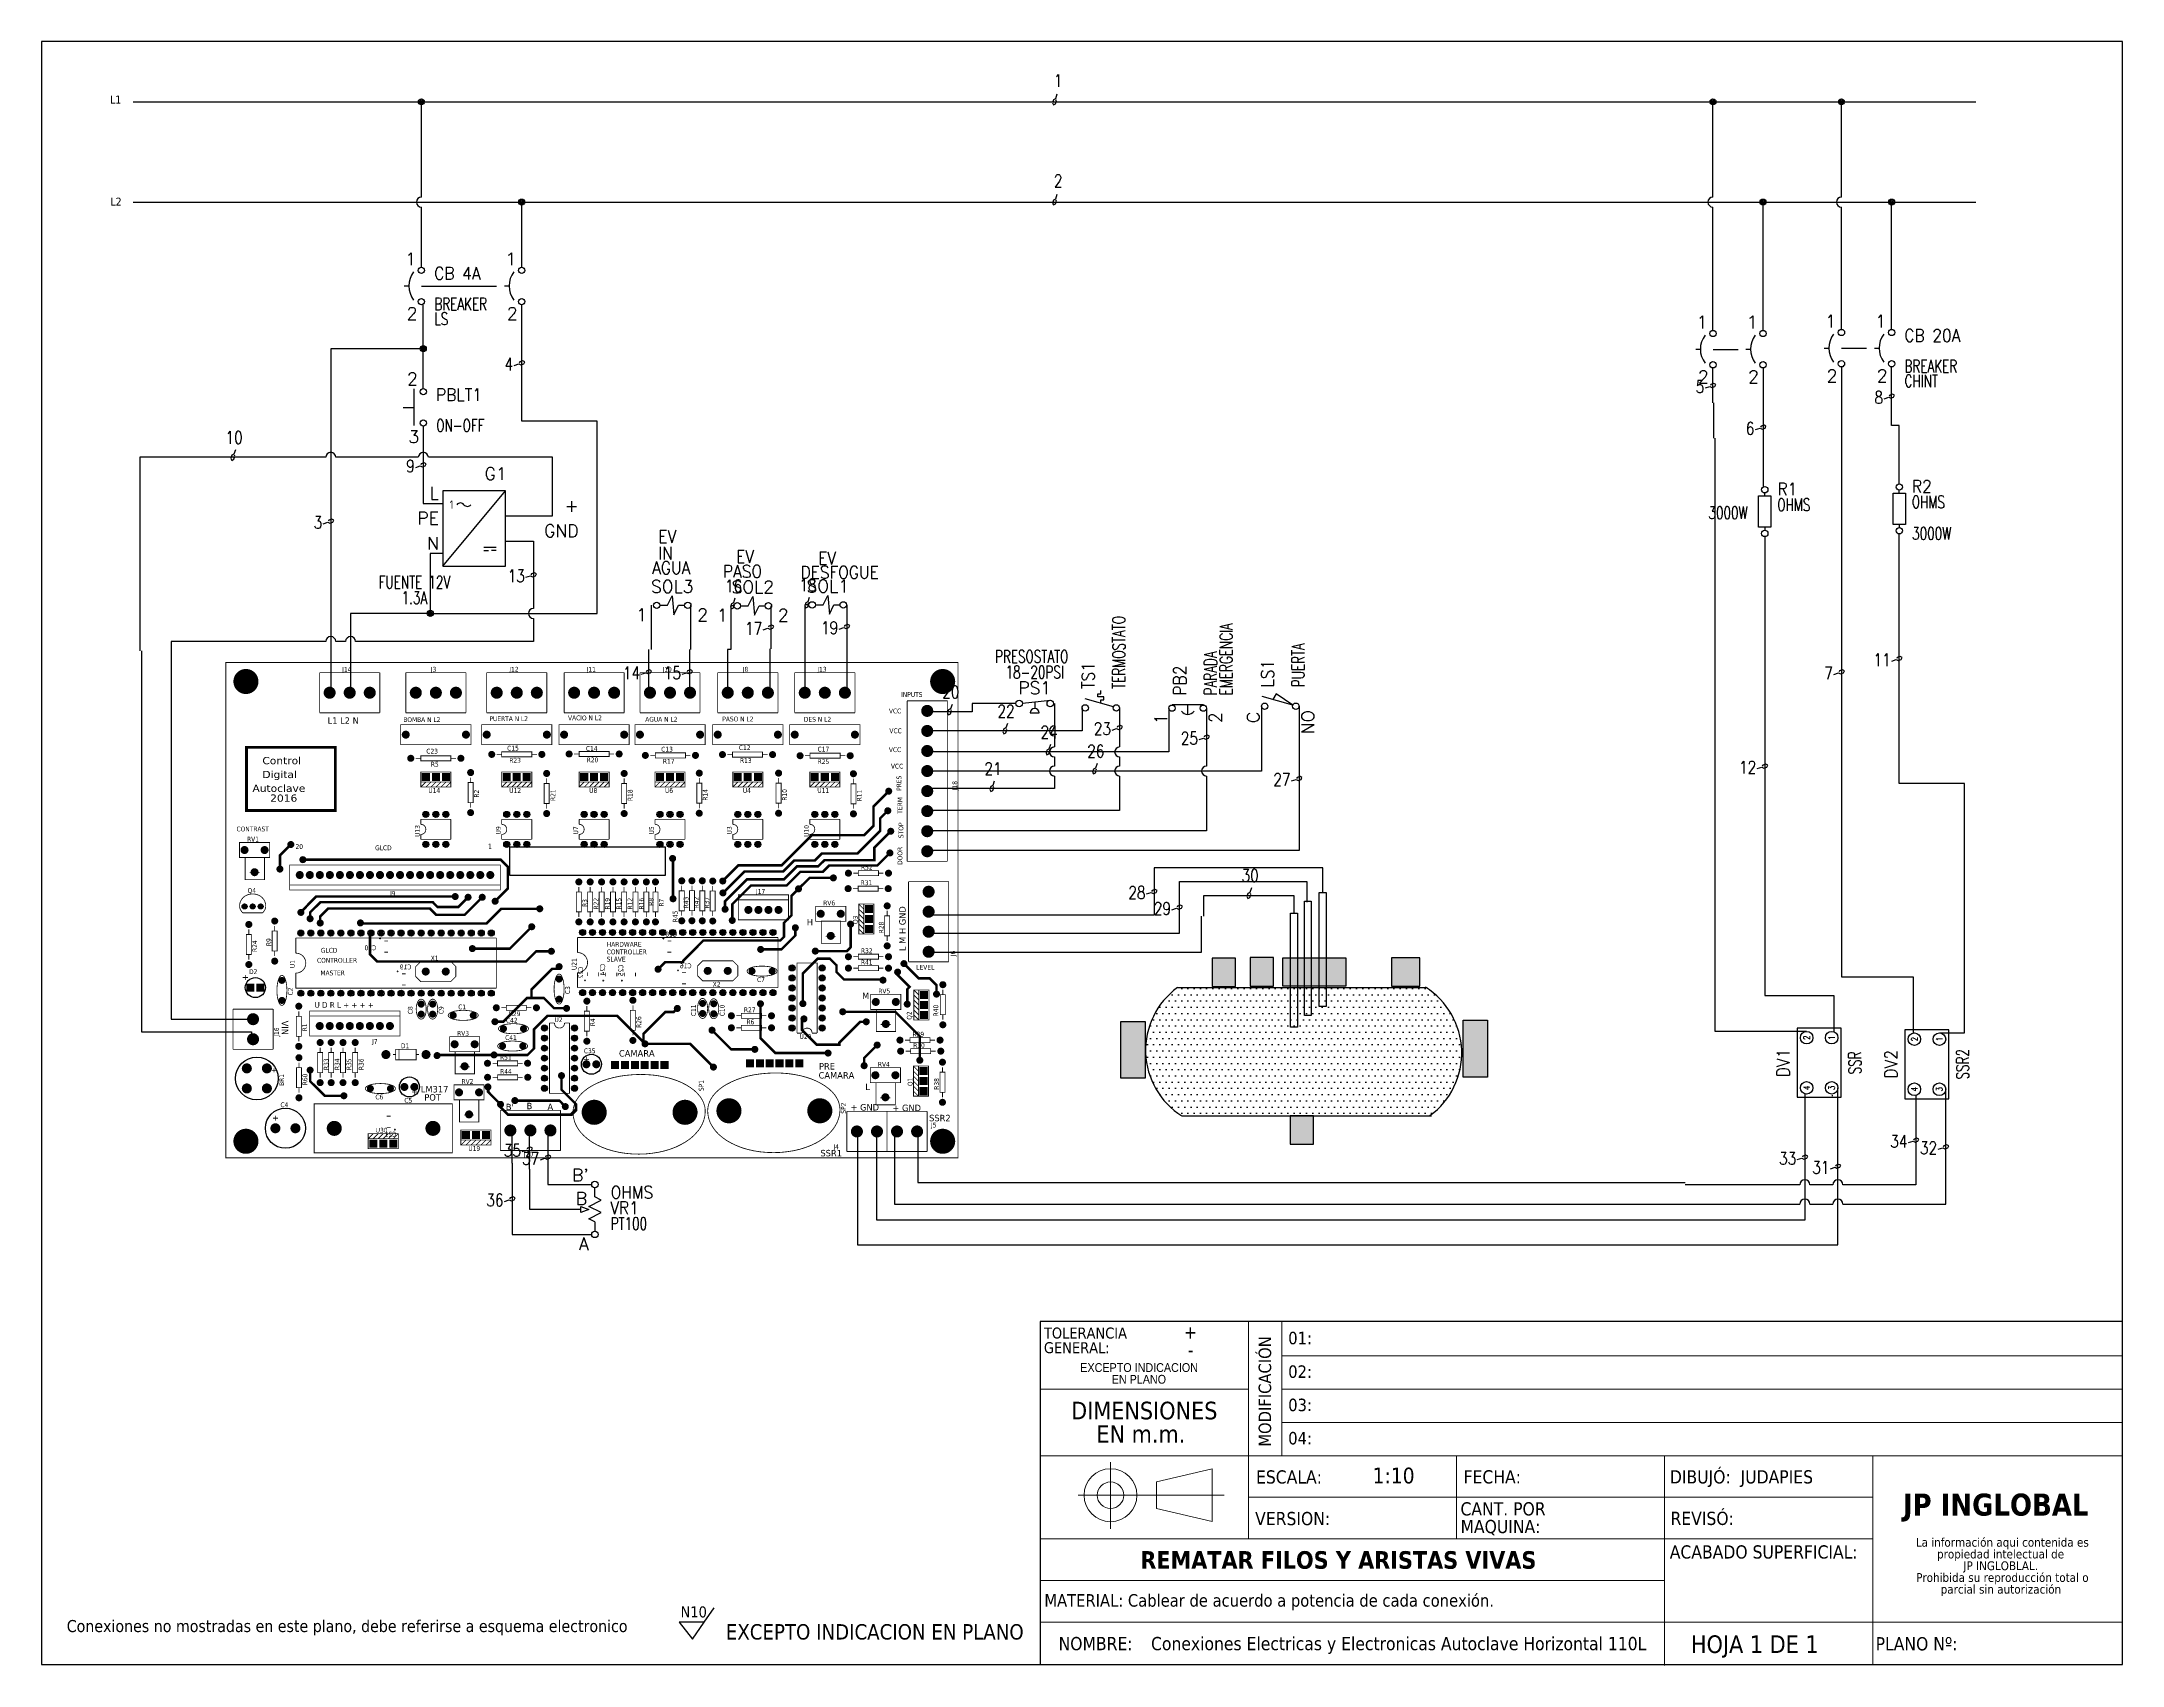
# Model space of a CAD drawing. Header units: millimetres. Extents: x 123.5 to 144.3, y 105.4 to 121.6.
import ezdxf
from ezdxf.enums import TextEntityAlignment as Align

# ---------------------------------------------------------------- set-up
doc = ezdxf.new("R2010")
doc.units = ezdxf.units.MM
doc.linetypes.add('CENTERX2', pattern=[20.32, 12.7, -2.54, 2.54, -2.54])
doc.linetypes.add('HIDDEN2', pattern=[0.1875, 0.125, -0.0625])
for name, color, linetype in [('12632256', 7, 'Continuous'), ('BLK_12AWG', 7, 'Continuous'), ('CONTORNO', 179, 'Continuous'), ('DESC', 250, 'Continuous'), ('LINK', 9, 'Continuous'), ('MISC', 7, 'Continuous'), ('SYMS', 7, 'Continuous'), ('TAGS', 250, 'Continuous'), ('TERMS', 250, 'Continuous'), ('WIRES', 7, 'Continuous')]:
    doc.layers.add(name, color=color, linetype=linetype)
doc.layers.add('WIRENO', color=7, linetype='Continuous', true_color=0x000000)
doc.styles.add('SLDTEXTSTYLE0', font='tahoma.ttf')
doc.styles.add('SLDTEXTSTYLE1', font='')
doc.styles.add('SLDTEXTSTYLE2', font='GOTHIC.TTF', dxfattribs={"width": 0.913})
doc.styles.get("Standard").update_dxf_attribs({"font": 'tahoma.ttf'})
doc.styles.add('WD', font='romans.shx')
doc.styles.add('WD_IEC', font='isocp2.shx', dxfattribs={"width": 0.9, "height": 4})
doc.styles.get('SLDTEXTSTYLE1').set_extended_font_data('Tahoma', bold=True)

msp = doc.modelspace()

# ---------------------------------------------------------------- texts
at = {"attachment_point": 1}
for s, width, insert, char_height in [('L1', 0.37194, (124.188, 121.052), 0.08), ('L2', 0.37194, (124.191, 120.034), 0.08), ('Conexiones no mostradas en este plano, debe referirse a esquema electronico', 9.45621, (123.756, 105.847), 0.12)]:
    msp.add_mtext_dynamic_manual_height_columns(s, width=width, gutter_width=0.05, heights=[0], dxfattribs=dict(at, insert=insert, char_height=char_height))
at = {"color": 7, "linetype": 'Continuous', "lineweight": 0, "style": 'SLDTEXTSTYLE0'}
for s, insert, char_height, attachment_point in [('+ ', (135.027, 108.786), 0.1318, 3), ('- ', (134.993, 108.607), 0.1318, 3), ('01:', (135.937, 108.722), 0.1245, 1), ('02:', (135.937, 108.387), 0.1245, 1), ('03:', (135.937, 108.055), 0.1245, 1), ('04:', (135.937, 107.723), 0.1245, 1), ('ESCALA:', (135.616, 107.34), 0.1318, 1), ('FECHA:', (137.686, 107.341), 0.1318, 1), ('VERSION:', (135.607, 106.925), 0.1318, 1), ('REVISÓ:', (139.749, 106.927), 0.1318, 1), ('MATERIAL: Cablear de acuerdo a potencia de cada conexión.', (133.505, 106.105), 0.1245, 1), ('\\pi-0.39529,l0.52705,t1.0541;NOMBRE:^IConexiones Electricas y Electronicas Autoclave Horizontal 110L', (133.515, 105.678), 0.13176, 1), ('HOJA 1 DE 1', (139.953, 105.694), 0.17568, 1), ('PLANO Nº:', (141.795, 105.676), 0.1318, 1)]:
    msp.add_mtext(s, dxfattribs=dict(at, insert=insert, char_height=char_height, attachment_point=attachment_point))
at = {"color": 7, "linetype": 'Continuous', "lineweight": 0, "insert": (135.642, 107.576), "char_height": 0.1245, "attachment_point": 1, "rotation": 90, "style": 'SLDTEXTSTYLE0'}
msp.add_mtext('MODIFICACIÓN', dxfattribs=at)
at = {"layer": 'CONTORNO', "color": 7}
for s, insert, char_height, attachment_point, style in [('1:10', (136.988, 107.367), 0.1581, 2, 'SLDTEXTSTYLE0'), ('DIBUJÓ:  JUDAPIES', (139.743, 107.341), 0.13176, 1, 'SLDTEXTSTYLE0'), ('REMATAR FILOS Y ARISTAS VIVAS', (136.437, 106.534), 0.17568, 2, 'SLDTEXTSTYLE1'), ('ACABADO SUPERFICIAL:', (139.742, 106.592), 0.13176, 1, 'SLDTEXTSTYLE0'), ('EXCEPTO INDICACION EN PLANO', (133.299, 105.806), 0.15372, 3, 'SLDTEXTSTYLE0')]:
    msp.add_mtext(s, dxfattribs=dict(at, insert=insert, char_height=char_height, attachment_point=attachment_point, style=style))
at = {"layer": 'CONTORNO', "attachment_point": 1}
for s, insert, char_height, style in [('JP INGLOBAL', (142.067, 107.108), 0.2196, 'SLDTEXTSTYLE1'), ('N10', (129.878, 105.983), 0.1098, 'SLDTEXTSTYLE0')]:
    msp.add_mtext(s, dxfattribs=dict(at, insert=insert, char_height=char_height, style=style))

# ---------------------------------------------------------------- blocks, each defined once
blk = doc.blocks.new('SW_NOTE_0')
at = {"layer": 'CONTORNO', "color": 0, "attachment_point": 2, "style": 'SLDTEXTSTYLE2'}
for s, insert, char_height in [('EXCEPTO INDICACION', (7.57, 1.35), 1.0583), ('EN PLANO', (7.54, -0.06), 1.058)]:
    blk.add_mtext(s, dxfattribs=dict(at, insert=insert, char_height=char_height))
blk = doc.blocks.new('SW_NOTE_1')
at = {"layer": 'CONTORNO', "color": 0, "attachment_point": 2, "style": 'SLDTEXTSTYLE0'}
for s, insert, char_height in [('DIMENSIONES ', (9.43, 2.69), 2.1167), ('EN m.m.', (9.02, -0.13), 2.117)]:
    blk.add_mtext(s, dxfattribs=dict(at, insert=insert, char_height=char_height))
blk = doc.blocks.new('SW_NOTE_2')
at = {"layer": 'CONTORNO', "color": 0, "char_height": 1.0583, "attachment_point": 2, "style": 'SLDTEXTSTYLE0'}
for s, insert in [('La información aqui contenida es ', (10.29, 1.34)), ('propiedad intelectual de', (10.08, -0.07)), ('JP INGLOBLAL.', (10.1, -1.48)), ('Prohibida su reproducción total o ', (10.3, -2.89)), ('parcial sin autorización', (10.12, -4.3))]:
    blk.add_mtext(s, dxfattribs=dict(at, insert=insert))
blk = doc.blocks.new('SW_NOTE_3')
at = {"color": 0, "linetype": 'Continuous', "lineweight": 0, "attachment_point": 1, "style": 'SLDTEXTSTYLE0'}
for s, insert, char_height in [('TOLERANCIA ', (0, 1.68), 1.3229), ('GENERAL:', (0, -0.08), 1.323)]:
    blk.add_mtext(s, dxfattribs=dict(at, insert=insert, char_height=char_height))
blk = doc.blocks.new('SW_NOTE_4')
at = {"color": 0, "linetype": 'Continuous', "lineweight": 0, "char_height": 1.587, "attachment_point": 1, "style": 'SLDTEXTSTYLE0'}
for s, insert in [('CANT. POR ', (0, 2.02)), ('MAQUINA:', (0, -0.1))]:
    blk.add_mtext(s, dxfattribs=dict(at, insert=insert))
blk = doc.blocks.new('VCB1')
at = {"linetype": 'HIDDEN2'}
blk.add_line((-0.171, 0), (-0.125, 0), dxfattribs=at)
for centre in [(0, 0.156), (0, -0.156)]:
    blk.add_circle(centre, 0.0312)
blk.add_arc((0.109, 0), 0.234, 143.1301, 216.8699)
at = {"style": 'WD'}
for tag, p, width in [('INST', (0.219, 0.388), 0.7), ('LOC', (0.219, 0.219), 0.7), ('TAG1', (0.127, 0.064), 0.9), ('XREF', (0.129, -0.09), 0.7), ('DESC1', (0.129, -0.242), 0.7), ('DESC2', (0.129, -0.389), 0.7)]:
    blk.add_attdef(tag, p, '', height=0.125, dxfattribs=dict(at, width=width))
at = {"linetype": 'Continuous', "style": 'WD'}
for tag, height, flags, p in [('TERM01', 0.125, 8, (-0.055, 0.207)), ('MFG', 0.01, 9, (-0.142, -0.088)), ('CAT', 0.01, 9, (-0.142, -0.073))]:
    blk.add_attdef(tag, text='', height=height, dxfattribs=dict(at, flags=flags)).set_placement(p, align=Align.RIGHT)
at = {"style": 'WD', "width": 0.7}
blk.add_attdef('RATING1', text='', height=0.125, dxfattribs=at).set_placement((-0.188, 0.062), align=Align.RIGHT)
at = {"color": 7, "style": 'WD'}
for tag, p in [('X4LINK', (-0.25, 0)), ('X1LINK', (0, 0))]:
    blk.add_attdef(tag, p, '', height=0.01, dxfattribs=at)
at = {"color": 7, "style": 'WD', "flags": 1}
for tag, p in [('X2TERM01', (0, 0.188)), ('X8TERM02', (0, -0.188))]:
    blk.add_attdef(tag, p, '', height=0.0125, dxfattribs=at)
at = {"linetype": 'Continuous', "style": 'WD', "flags": 9}
blk.add_attdef('ASSYCODE', text='', height=0.01, dxfattribs=at).set_placement((-0.153, -0.106), align=Align.CENTER)
at = {"style": 'WD', "flags": 9}
for tag, p in [('CONTACT', (-0.129, -0.129)), ('FAMILY', (-0.142, -0.036))]:
    blk.add_attdef(tag, text='', height=0.01, dxfattribs=at).set_placement(p, align=Align.RIGHT)
at = {"linetype": 'Continuous', "style": 'WD', "flags": 8}
blk.add_attdef('TERM02', text='', height=0.125, dxfattribs=at).set_placement((-0.041, -0.213), align=Align.TOP_RIGHT)
blk = doc.blocks.new('WDDOT')
for radius in [0.03, 0.0187, 0.00929]:
    blk.add_circle((0, 0), radius)
blk = doc.blocks.new('VPB11L')
for p, q in [((-0.202, 0), (-0.094, 0)), ((-0.094, 0.185), (-0.094, -0.18))]:
    blk.add_line(p, q)
for centre in [(0, 0.156), (0, -0.156)]:
    blk.add_circle(centre, 0.0312)
at = {"style": 'WD'}
for tag, p, width in [('INST', (0.127, 0.39), 0.7), ('LOC', (0.127, 0.221), 0.7), ('TAG1', (0.127, 0.064), 0.9), ('XREF', (0.129, -0.09), 0.7), ('DESC1', (0.129, -0.242), 0.7), ('DESC2', (0.129, -0.398), 0.7)]:
    blk.add_attdef(tag, p, '', height=0.125, dxfattribs=dict(at, width=width))
at = {"linetype": 'Continuous', "style": 'WD'}
for tag, height, flags, p in [('TERM01', 0.125, 8, (-0.055, 0.222)), ('MFG', 0.01, 9, (-0.142, -0.088)), ('CAT', 0.01, 9, (-0.142, -0.073))]:
    blk.add_attdef(tag, text='', height=height, dxfattribs=dict(at, flags=flags)).set_placement(p, align=Align.RIGHT)
at = {"color": 7, "style": 'WD'}
for tag, p in [('X4LINK', (-0.266, 0)), ('X1LINK', (0, 0))]:
    blk.add_attdef(tag, p, '', height=0.01, dxfattribs=at)
at = {"color": 7, "style": 'WD', "flags": 1}
for tag, p in [('X2TERM01', (0, 0.188)), ('X8TERM02', (0, -0.188))]:
    blk.add_attdef(tag, p, '', height=0.0125, dxfattribs=at)
at = {"style": 'WD'}
for tag, flags, p in [('CONTACT', 1, (-0.142, -0.053)), ('FAMILY', 9, (-0.142, -0.036))]:
    blk.add_attdef(tag, text='', height=0.01, dxfattribs=dict(at, flags=flags)).set_placement(p, align=Align.RIGHT)
at = {"linetype": 'Continuous', "style": 'WD', "flags": 9}
blk.add_attdef('ASSYCODE', text='', height=0.01, dxfattribs=at).set_placement((-0.156, -0.111), align=Align.CENTER)
at = {"linetype": 'Continuous', "style": 'WD', "flags": 8}
blk.add_attdef('TERM02', text='', height=0.125, dxfattribs=at).set_placement((-0.041, -0.229), align=Align.TOP_RIGHT)
blk = doc.blocks.new('HSV1')
for p, q in [((-0.123, 0), (-0.047, 0)), ((-0.047, 0), (0, 0.094)), ((0, 0.094), (0.016, -0.094)), ((0.016, -0.094), (0.062, 0)), ((0.062, 0), (0.123, 0))]:
    blk.add_line(p, q)
for centre in [(-0.155, 0), (0.155, 0)]:
    blk.add_circle(centre, 0.0322)
at = {"style": 'WD', "width": 0.7}
for tag, p in [('INST', (0, 0.451)), ('LOC', (0, 0.281))]:
    blk.add_attdef(tag, text='', height=0.125, dxfattribs=at).set_placement(p, align=Align.CENTER)
at = {"style": 'WD'}
blk.add_attdef('TAG1', text='', height=0.125, dxfattribs=at).set_placement((0, 0.125), align=Align.CENTER)
for tag, p, height, flags in [('X4TERM01', (-0.188, 0), 0.0125, 1), ('FAMILY', (0.129, 0.108), 0.01, 9), ('X1TERM02', (0.188, 0), 0.0125, 1)]:
    blk.add_attdef(tag, p, '', height=height, dxfattribs=dict(at, flags=flags))
at = {"linetype": 'Continuous', "style": 'WD', "flags": 9}
for tag, p in [('ASSYCODE', (0.156, 0.047)), ('MFG', (0.156, 0.067)), ('CAT', (0.156, 0.087))]:
    blk.add_attdef(tag, text='', height=0.01, dxfattribs=at).set_placement(p, align=Align.CENTER)
at = {"style": 'WD'}
for tag, p, width in [('DESC1', (1.125, 0), 0.9), ('DESC2', (1.125, -0.156), 0.9), ('DESC3', (1.125, -0.312), 0.9), ('XREF', (1.133, -0.473), 0.8), ('WDTAGALT', (1.133, -0.629), 0.8)]:
    blk.add_attdef(tag, p, '', height=0.125, dxfattribs=dict(at, width=width))
at = {"linetype": 'Continuous', "style": 'WD', "flags": 8}
blk.add_attdef('TERM01', text='', height=0.125, dxfattribs=at).set_placement((-0.25, -0.031), align=Align.TOP_RIGHT)
at = {"style": 'WD'}
blk.add_attdef('RATING1', (0.078, -0.313), '', height=0.125, dxfattribs=at)
at = {"linetype": 'Continuous', "style": 'WD', "flags": 8}
blk.add_attdef('TERM02', text='', height=0.125, dxfattribs=at).set_placement((0.25, -0.031), align=Align.TOP_LEFT)
blk = doc.blocks.new('HDV1TF')
for p, q in [((0.344, 0.094), (-0.344, 0.094)), ((-0.344, 0.094), (-0.344, -0.344)), ((0.344, -0.344), (0.344, 0.094)), ((-0.344, -0.344), (0.344, -0.344))]:
    blk.add_line(p, q)
for centre in [(-0.25, 0), (0.25, 0), (-0.25, -0.25), (0.25, -0.25)]:
    blk.add_circle(centre, 0.0625)
at = {"style": 'WD'}
for tag, width, p in [('INST', 0.7, (0.006, 0.497)), ('LOC', 0.7, (0.006, 0.327)), ('TAG1', 0.9, (0, 0.171)), ('RATING2', 0.7, (0, -0.219)), ('DESC1', 0.7, (0, -0.543)), ('DESC2', 0.7, (0, -0.699)), ('XREF', 0.7, (0, -0.856))]:
    blk.add_attdef(tag, text='', height=0.125, dxfattribs=dict(at, width=width)).set_placement(p, align=Align.CENTER)
at = {"linetype": 'Continuous', "style": 'WD', "width": 0.8, "flags": 8}
for tag, p in [('TERM01', (-0.25, 0)), ('TERM02', (0.25, 0)), ('TERM03', (-0.25, -0.25)), ('TERM04', (0.25, -0.25))]:
    blk.add_attdef(tag, text='', height=0.0625, dxfattribs=at).set_placement(p, align=Align.MIDDLE)
at = {"style": 'WD', "flags": 1}
for tag, p in [('X4TERM01', (-0.312, 0)), ('X2TERM01', (-0.25, 0.062)), ('X2TERM02', (0.25, 0.062)), ('X1TERM02', (0.312, 0)), ('X4TERM03', (-0.312, -0.25)), ('X8TERM03', (-0.25, -0.312)), ('X8TERM04', (0.25, -0.312)), ('X1TERM04', (0.312, -0.25))]:
    blk.add_attdef(tag, p, '', height=0.0125, dxfattribs=at)
at = {"style": 'WD', "width": 0.7}
blk.add_attdef('RATING1', text='', height=0.125, dxfattribs=at).set_placement((0, 0), align=Align.MIDDLE)
at = {"linetype": 'Continuous', "style": 'WD', "flags": 9}
blk.add_attdef('ASSYCODE', text='', height=0.01, dxfattribs=at).set_placement((0, 0.078), align=Align.CENTER)
at = {"style": 'WD', "flags": 9}
blk.add_attdef('FAMILY', text='', height=0.01, dxfattribs=at).set_placement((-0.005, 0.139), align=Align.CENTER)
at = {"linetype": 'Continuous', "style": 'WD', "flags": 1}
for tag, p in [('MFG', (0, 0.109)), ('CAT', (0, 0.128))]:
    blk.add_attdef(tag, text='', height=0.01, dxfattribs=at).set_placement(p, align=Align.MIDDLE)
blk = doc.blocks.new('VRE1TB')
for p, q in [((-0.062, 0.156), (0.062, 0.156)), ((-0.062, -0.156), (-0.062, 0.156)), ((0, 0.156), (0, 0.186)), ((0.062, 0.156), (0.062, -0.156)), ((0.062, -0.156), (-0.062, -0.156)), ((0, -0.156), (0, -0.186))]:
    blk.add_line(p, q)
for centre in [(0, 0.218), (0, -0.218)]:
    blk.add_circle(centre, 0.0322)
at = {"style": 'WD'}
for tag, p, width in [('INST', (0.219, 0.488), 0.7), ('LOC', (0.219, 0.318), 0.7), ('TAG1', (0.127, 0.162), 0.9), ('RATING1', (0.125, 0.006), 0.7), ('RATING2', (0.125, -0.151), 0.7), ('DESC1', (0.129, -0.307), 0.7), ('DESC2', (0.129, -0.463), 0.7)]:
    blk.add_attdef(tag, p, '', height=0.125, dxfattribs=dict(at, width=width))
at = {"linetype": 'Continuous', "style": 'WD', "flags": 8}
blk.add_attdef('TERM01', text='', height=0.125, dxfattribs=at).set_placement((-0.055, 0.269), align=Align.RIGHT)
at = {"style": 'WD', "flags": 9}
blk.add_attdef('FAMILY', (-0.184, 0.205), '', height=0.01, rotation=90, dxfattribs=at)
at = {"linetype": 'Continuous', "style": 'WD', "flags": 9}
for tag, p in [('CAT', (-0.139, 0.23)), ('MFG', (-0.12, 0.228)), ('ASSYCODE', (-0.094, 0.219))]:
    blk.add_attdef(tag, text='', height=0.01, rotation=90, dxfattribs=at).set_placement(p, align=Align.CENTER)
at = {"color": 7, "style": 'WD', "flags": 1}
for tag, p in [('X2TERM01', (0, 0.25)), ('X8TERM02', (0, -0.25))]:
    blk.add_attdef(tag, p, '', height=0.0125, dxfattribs=at)
at = {"linetype": 'Continuous', "style": 'WD', "flags": 8}
blk.add_attdef('TERM02', text='', height=0.125, dxfattribs=at).set_placement((-0.041, -0.276), align=Align.TOP_RIGHT)
blk = doc.blocks.new('VVR1TZR')
for p, q in [((0, 0.125), (0, 0.217)), ((-0.141, -0.031), (-0.141, 0.031)), ((-0.141, 0.031), (-0.062, 0)), ((-0.062, 0), (-0.141, -0.031)), ((-0.062, 0.031), (0.062, 0.094)), ((0.062, -0.031), (-0.062, 0.031)), ((0.062, 0.094), (0, 0.125)), ((-0.062, -0.094), (0.062, -0.031)), ((0, -0.125), (-0.062, -0.094)), ((0, -0.125), (0, -0.217))]:
    blk.add_line(p, q)
for centre in [(0, 0.249), (0, -0.249)]:
    blk.add_circle(centre, 0.0322)
at = {"style": 'WD', "width": 0.7}
for tag, p in [('INST', (0.156, 0.56)), ('LOC', (0.156, 0.39))]:
    blk.add_attdef(tag, text='', height=0.125, dxfattribs=at).set_placement(p, align=Align.TOP_LEFT)
at = {"linetype": 'Continuous', "style": 'WD', "flags": 8}
for tag, p in [('TERM01', (-0.062, 0.281)), ('TERM03', (-0.078, 0.047))]:
    blk.add_attdef(tag, text='', height=0.125, dxfattribs=at).set_placement(p, align=Align.RIGHT)
at = {"color": 7, "style": 'WD', "flags": 1}
for tag, p in [('X4TERM01', (-0.031, 0.25)), ('X2TERM01', (0, 0.281)), ('X1TERM01', (0.031, 0.25)), ('X4TERM03', (-0.141, 0)), ('X4TERM02', (-0.031, -0.25)), ('X8TERM02', (0, -0.281)), ('X1TERM02', (0.031, -0.25))]:
    blk.add_attdef(tag, p, '', height=0.0125, dxfattribs=at)
at = {"style": 'WD'}
for tag, p, width in [('RATING1', (0.156, 0.109), 0.9), ('TAG1', (0.153, -0.047), 0.9), ('DESC1', (0.156, -0.203), 0.7), ('DESC2', (0.156, -0.36), 0.7)]:
    blk.add_attdef(tag, p, '', height=0.125, dxfattribs=dict(at, width=width))
at = {"linetype": 'Continuous', "style": 'WD', "flags": 9}
blk.add_attdef('ASSYCODE', text='', height=0.01, dxfattribs=at).set_placement((-0.219, -0.125), align=Align.CENTER)
at = {"style": 'WD', "flags": 9}
blk.add_attdef('FAMILY', text='', height=0.01, dxfattribs=at).set_placement((-0.219, -0.066), align=Align.CENTER)
at = {"linetype": 'Continuous', "style": 'WD', "flags": 9}
for tag, p in [('MFG', (-0.221, -0.099)), ('CAT', (-0.221, -0.084))]:
    blk.add_attdef(tag, text='', height=0.01, dxfattribs=at).set_placement(p, align=Align.MIDDLE)
at = {"linetype": 'Continuous', "style": 'WD', "flags": 8}
blk.add_attdef('TERM02', text='', height=0.125, dxfattribs=at).set_placement((-0.062, -0.281), align=Align.TOP_RIGHT)
blk = doc.blocks.new('VPB12M')
for p, q in [((-0.065, 0), (0.034, 0)), ((0.034, -0.156), (0.034, 0.156))]:
    blk.add_line(p, q)
for centre in [(0, 0.156), (0, -0.156)]:
    blk.add_circle(centre, 0.0312)
blk.add_arc((0.016, 0), 0.0781, 126.8699, 233.1301)
at = {"style": 'WD'}
for tag, p, width in [('INST', (0.127, 0.343), 0.7), ('LOC', (0.127, 0.174), 0.7), ('TAG1', (0.127, 0.018), 0.9), ('XREF', (0.129, -0.137), 0.7), ('DESC1', (0.129, -0.289), 0.7), ('DESC2', (0.129, -0.445), 0.7)]:
    blk.add_attdef(tag, p, '', height=0.125, dxfattribs=dict(at, width=width))
at = {"linetype": 'Continuous', "style": 'WD'}
for tag, height, flags, p in [('TERM01', 0.125, 8, (-0.055, 0.207)), ('MFG', 0.01, 9, (-0.111, -0.088)), ('CAT', 0.01, 9, (-0.111, -0.073))]:
    blk.add_attdef(tag, text='', height=height, dxfattribs=dict(at, flags=flags)).set_placement(p, align=Align.RIGHT)
at = {"color": 7, "style": 'WD'}
for tag, p in [('X4LINK', (-0.141, 0)), ('X1LINK', (0.125, 0))]:
    blk.add_attdef(tag, p, '', height=0.01, dxfattribs=at)
at = {"color": 7, "style": 'WD', "flags": 1}
for tag, p in [('X2TERM01', (0, 0.188)), ('X8TERM02', (0, -0.188))]:
    blk.add_attdef(tag, p, '', height=0.0125, dxfattribs=at)
at = {"style": 'WD'}
for tag, flags, p in [('CONTACT', 1, (-0.111, -0.053)), ('FAMILY', 9, (-0.111, -0.036))]:
    blk.add_attdef(tag, text='', height=0.01, dxfattribs=dict(at, flags=flags)).set_placement(p, align=Align.RIGHT)
at = {"linetype": 'Continuous', "style": 'WD', "flags": 9}
blk.add_attdef('ASSYCODE', text='', height=0.01, dxfattribs=at).set_placement((-0.125, -0.106), align=Align.CENTER)
at = {"linetype": 'Continuous', "style": 'WD', "flags": 8}
blk.add_attdef('TERM02', text='', height=0.125, dxfattribs=at).set_placement((-0.041, -0.213), align=Align.TOP_RIGHT)
blk = doc.blocks.new('VLS11')
at = {"linetype": 'Continuous'}
for p, q in [((0.01, -0.125), (0.097, 0.179)), ((0.01, -0.125), (0.124, 0.041)), ((0.124, 0.041), (0.067, 0.073))]:
    blk.add_line(p, q, dxfattribs=at)
for centre in [(0, 0.155), (0, -0.155)]:
    blk.add_circle(centre, 0.0322)
at = {"style": 'WD'}
for tag, p, width in [('INST', (0.189, 0.39), 0.7), ('LOC', (0.189, 0.221), 0.7), ('TAG1', (0.189, 0.064), 0.9), ('XREF', (0.191, -0.09), 0.7), ('DESC1', (0.191, -0.242), 0.7), ('DESC2', (0.191, -0.398), 0.7), ('WDTAGALT', (0.188, -0.562), 0.7)]:
    blk.add_attdef(tag, p, '', height=0.125, dxfattribs=dict(at, width=width))
at = {"linetype": 'Continuous', "style": 'WD'}
for tag, height, flags, p in [('TERM01', 0.125, 8, (-0.055, 0.207)), ('MFG', 0.01, 9, (-0.08, -0.088)), ('CAT', 0.01, 9, (-0.08, -0.073))]:
    blk.add_attdef(tag, text='', height=height, dxfattribs=dict(at, flags=flags)).set_placement(p, align=Align.RIGHT)
at = {"color": 7, "style": 'WD'}
for tag, p in [('X4LINK', (-0.047, 0)), ('X1LINK', (0.172, 0))]:
    blk.add_attdef(tag, p, '', height=0.01, dxfattribs=at)
at = {"color": 7, "style": 'WD', "flags": 1}
for tag, p in [('X2TERM01', (0, 0.188)), ('X8TERM02', (0, -0.188))]:
    blk.add_attdef(tag, p, '', height=0.0125, dxfattribs=at)
at = {"style": 'WD'}
for tag, flags, p in [('CONTACT', 1, (-0.08, -0.053)), ('FAMILY', 9, (-0.08, -0.036))]:
    blk.add_attdef(tag, text='', height=0.01, dxfattribs=dict(at, flags=flags)).set_placement(p, align=Align.RIGHT)
at = {"linetype": 'Continuous', "style": 'WD', "flags": 9}
blk.add_attdef('ASSYCODE', text='', height=0.01, dxfattribs=at).set_placement((-0.096, -0.11), align=Align.CENTER)
at = {"linetype": 'Continuous', "style": 'WD', "flags": 8}
blk.add_attdef('TERM02', text='', height=0.125, dxfattribs=at).set_placement((-0.041, -0.213), align=Align.TOP_RIGHT)
blk = doc.blocks.new('VTS11')
at = {"linetype": 'Continuous'}
blk.add_line((0.01, -0.125), (0.091, 0.157), dxfattribs=at)
for p, q in [((0.046, 0), (0.08, 0)), ((0.08, 0), (0.08, -0.031)), ((0.111, -0.031), (0.111, 0.031)), ((0.111, 0.031), (0.142, 0.031)), ((0.142, 0.031), (0.142, 0)), ((0.142, 0), (0.174, 0)), ((0.08, -0.031), (0.111, -0.031))]:
    blk.add_line(p, q)
for centre in [(0, 0.155), (0, -0.155)]:
    blk.add_circle(centre, 0.0322)
at = {"style": 'WD'}
for tag, p, width in [('INST', (0.189, 0.39), 0.7), ('LOC', (0.189, 0.221), 0.7), ('TAG1', (0.189, 0.064), 0.9), ('XREF', (0.222, -0.09), 0.7), ('DESC1', (0.191, -0.242), 0.7), ('DESC2', (0.191, -0.398), 0.7), ('WDTAGALT', (0.187, -0.716), 0.7), ('RATING1', (0.188, -0.554), 0.7)]:
    blk.add_attdef(tag, p, '', height=0.125, dxfattribs=dict(at, width=width))
at = {"linetype": 'Continuous', "style": 'WD'}
for tag, height, flags, p in [('TERM01', 0.125, 8, (-0.055, 0.207)), ('MFG', 0.01, 9, (-0.08, -0.088)), ('CAT', 0.01, 9, (-0.08, -0.073))]:
    blk.add_attdef(tag, text='', height=height, dxfattribs=dict(at, flags=flags)).set_placement(p, align=Align.RIGHT)
at = {"color": 7, "style": 'WD'}
for tag, p in [('X4LINK', (-0.047, 0)), ('X1LINK', (0.219, 0))]:
    blk.add_attdef(tag, p, '', height=0.01, dxfattribs=at)
at = {"color": 7, "style": 'WD', "flags": 1}
for tag, p in [('X2TERM01', (0, 0.188)), ('X8TERM02', (0, -0.188))]:
    blk.add_attdef(tag, p, '', height=0.0125, dxfattribs=at)
at = {"style": 'WD'}
for tag, flags, p in [('CONTACT', 1, (-0.08, -0.053)), ('FAMILY', 9, (-0.08, -0.036))]:
    blk.add_attdef(tag, text='', height=0.01, dxfattribs=dict(at, flags=flags)).set_placement(p, align=Align.RIGHT)
at = {"linetype": 'Continuous', "style": 'WD', "flags": 9}
blk.add_attdef('ASSYCODE', text='', height=0.01, dxfattribs=at).set_placement((-0.096, -0.11), align=Align.CENTER)
at = {"linetype": 'Continuous', "style": 'WD', "flags": 8}
blk.add_attdef('TERM02', text='', height=0.125, dxfattribs=at).set_placement((-0.041, -0.213), align=Align.TOP_RIGHT)
blk = doc.blocks.new('WD_WNH')
at = {"linetype": 'Continuous', "style": 'WD', "width": 0.8}
blk.add_attdef('WIRENO', text='', height=0.125, dxfattribs=at).set_placement((0, 0.062), align=Align.CENTER)
at = {"style": 'WD', "flags": 1}
for tag, p in [('W01USER', (0, 0.078)), ('W02USER', (0, 0.07)), ('W03USER', (0, 0.062)), ('W04USER', (0, 0.055)), ('W05USER', (0, 0.047)), ('W06USER', (0, 0.039)), ('W07USER', (0, 0.031)), ('W08USER', (0, 0.023)), ('W09USER', (0, 0.016)), ('W10USER', (0, 0.008))]:
    blk.add_attdef(tag, text='', height=0.005, dxfattribs=at).set_placement(p, align=Align.CENTER)
blk = doc.blocks.new('calderin')
for p, q in [((7.433, 7.428), (9.93, 7.428)), ((7.477, 6.14), (9.974, 6.14))]:
    blk.add_line(p, q)
for centre, start, end in [((7.887, 6.798), 126.1598, 237.8293), ((9.499, 6.771), 306.1598, 57.8293)]:
    blk.add_arc(centre, 0.777, start, end)
blk = doc.blocks.new('EPAD')
at = {"const_width": 0.5}
blk.add_lwpolyline([(-0.25, 0, 1), (0.25, 0, 1)], format="xyb", close=True, dxfattribs=at)
blk = doc.blocks.new('RPAD')
blk.add_trace([(-0.5, -0.5), (-0.5, 0.5), (0.5, -0.5), (0.5, 0.5)])
blk = doc.blocks.new('Tarjeta')
for points, const_width in [([(146.318, 112.487), (153.62, 112.487), (153.62, 117.427), (146.318, 117.427), (146.318, 112.487)], 0.008), ([(147.254, 117.326), (147.254, 116.926)], 0.008), ([(147.854, 117.326), (147.254, 117.326)], 0.008), ([(147.854, 117.326), (147.854, 116.926)], 0.008), ([(148.113, 117.326), (148.113, 116.926)], 0.008), ([(148.713, 117.326), (148.113, 117.326)], 0.008), ([(148.713, 117.326), (148.713, 116.926)], 0.008), ([(148.92, 117.326), (148.92, 116.926)], 0.008), ([(149.52, 117.326), (148.92, 117.326)], 0.008), ([(149.52, 117.326), (149.52, 116.926)], 0.008), ([(149.692, 117.326), (149.692, 116.926)], 0.008), ([(150.291, 117.326), (149.692, 117.326)], 0.008), ([(150.291, 117.326), (150.291, 116.926)], 0.008), ([(150.448, 117.326), (150.448, 116.926)], 0.008), ([(151.048, 117.326), (150.448, 117.326)], 0.008), ([(151.048, 117.326), (151.048, 116.926)], 0.008), ([(151.224, 117.326), (151.224, 116.926)], 0.008), ([(151.824, 117.326), (151.224, 117.326)], 0.008), ([(151.824, 117.326), (151.824, 116.926)], 0.008), ([(151.992, 117.326), (151.992, 116.926)], 0.008), ([(152.592, 117.326), (151.992, 117.326)], 0.008), ([(152.592, 117.326), (152.592, 116.926)], 0.008), ([(153.113, 117.045), (153.513, 117.045), (153.513, 115.445)], 0.008), ([(153.113, 115.445), (153.113, 117.045)], 0.008), ([(147.254, 116.926), (147.854, 116.926)], 0.008), ([(148.113, 116.926), (148.713, 116.926)], 0.008), ([(148.92, 116.926), (149.52, 116.926)], 0.008), ([(149.692, 116.926), (150.291, 116.926)], 0.008), ([(150.448, 116.926), (151.048, 116.926)], 0.008), ([(151.224, 116.926), (151.824, 116.926)], 0.008), ([(151.992, 116.926), (152.592, 116.926)], 0.008), ([(148.063, 116.608), (148.763, 116.608), (148.763, 116.808), (148.063, 116.808), (148.063, 116.608)], 0.008), ([(148.87, 116.608), (149.57, 116.608), (149.57, 116.808), (148.87, 116.808), (148.87, 116.608)], 0.008), ([(149.642, 116.608), (150.341, 116.608), (150.341, 116.808), (149.642, 116.808), (149.642, 116.608)], 0.008), ([(150.398, 116.608), (151.098, 116.608), (151.098, 116.808), (150.398, 116.808), (150.398, 116.608)], 0.008), ([(151.174, 116.608), (151.874, 116.608), (151.874, 116.808), (151.174, 116.808), (151.174, 116.608)], 0.008), ([(151.942, 116.608), (152.642, 116.608), (152.642, 116.808), (151.942, 116.808), (151.942, 116.608)], 0.008), ([(146.525, 115.951), (147.411, 115.951), (147.411, 116.581), (146.525, 116.581), (146.525, 115.951)], 0.029), ([(148.263, 116.472), (148.213, 116.472)], 0.008), ([(148.263, 116.447), (148.563, 116.447), (148.563, 116.497), (148.263, 116.497), (148.263, 116.447)], 0.008), ([(148.613, 116.472), (148.563, 116.472)], 0.008), ([(149.07, 116.511), (149.02, 116.511)], 0.008), ([(149.07, 116.486), (149.37, 116.486), (149.37, 116.536), (149.07, 116.536), (149.07, 116.486)], 0.008), ([(149.42, 116.511), (149.37, 116.511)], 0.008), ([(149.842, 116.515), (149.792, 116.515)], 0.008), ([(149.842, 116.49), (150.141, 116.49), (150.141, 116.54), (149.842, 116.54), (149.842, 116.49)], 0.008), ([(150.191, 116.515), (150.141, 116.515)], 0.008), ([(150.602, 116.501), (150.552, 116.501)], 0.008), ([(150.602, 116.476), (150.902, 116.476), (150.902, 116.526), (150.602, 116.526), (150.602, 116.476)], 0.008), ([(150.952, 116.501), (150.902, 116.501)], 0.008), ([(151.371, 116.509), (151.321, 116.509)], 0.008), ([(151.371, 116.484), (151.671, 116.484), (151.671, 116.534), (151.371, 116.534), (151.371, 116.484)], 0.008), ([(151.721, 116.509), (151.671, 116.509)], 0.008), ([(152.145, 116.498), (152.095, 116.498)], 0.008), ([(152.145, 116.473), (152.445, 116.473), (152.445, 116.523), (152.145, 116.523), (152.145, 116.473)], 0.008), ([(152.495, 116.498), (152.445, 116.498)], 0.008), ([(148.263, 116.235), (148.563, 116.235), (148.563, 116.335), (148.263, 116.335), (148.263, 116.235)], 0.008), ([(148.563, 116.235), (148.563, 116.185), (148.263, 116.185), (148.263, 116.235)], 0.008), ([(148.313, 116.235), (148.263, 116.185)], 0.008), ([(148.363, 116.235), (148.313, 116.185)], 0.008), ([(148.413, 116.235), (148.363, 116.185)], 0.008), ([(148.463, 116.235), (148.413, 116.185)], 0.008), ([(148.513, 116.235), (148.463, 116.185)], 0.008), ([(148.563, 116.235), (148.513, 116.185)], 0.008), ([(148.735, 116.03), (148.785, 116.03), (148.785, 116.23), (148.735, 116.23), (148.735, 116.03)], 0.008), ([(148.76, 116.28), (148.76, 116.23)], 0.008), ([(149.07, 116.235), (149.37, 116.235), (149.37, 116.335), (149.07, 116.335), (149.07, 116.235)], 0.008), ([(149.37, 116.235), (149.37, 116.185), (149.07, 116.185), (149.07, 116.235)], 0.008), ([(149.12, 116.235), (149.07, 116.185)], 0.008), ([(149.17, 116.235), (149.12, 116.185)], 0.008), ([(149.22, 116.235), (149.17, 116.185)], 0.008), ([(149.27, 116.235), (149.22, 116.185)], 0.008), ([(149.32, 116.235), (149.27, 116.185)], 0.008), ([(149.37, 116.235), (149.32, 116.185)], 0.008), ([(149.493, 116.021), (149.543, 116.021), (149.543, 116.221), (149.493, 116.221), (149.493, 116.021)], 0.008), ([(149.518, 116.271), (149.518, 116.221)], 0.008), ([(149.842, 116.235), (150.141, 116.235), (150.141, 116.335), (149.842, 116.335), (149.842, 116.235)], 0.008), ([(150.141, 116.235), (150.141, 116.185), (149.842, 116.185), (149.842, 116.235)], 0.008), ([(149.892, 116.235), (149.842, 116.185)], 0.008), ([(149.942, 116.235), (149.892, 116.185)], 0.008), ([(149.991, 116.235), (149.942, 116.185)], 0.008), ([(150.041, 116.235), (149.991, 116.185)], 0.008), ([(150.091, 116.235), (150.041, 116.185)], 0.008), ([(150.141, 116.235), (150.091, 116.185)], 0.008), ([(150.266, 116.021), (150.316, 116.021), (150.316, 116.221), (150.266, 116.221), (150.266, 116.021)], 0.008), ([(150.291, 116.271), (150.291, 116.221)], 0.008), ([(150.598, 116.235), (150.898, 116.235), (150.898, 116.335), (150.598, 116.335), (150.598, 116.235)], 0.008), ([(150.898, 116.235), (150.898, 116.185), (150.598, 116.185), (150.598, 116.235)], 0.008), ([(150.648, 116.235), (150.598, 116.185)], 0.008), ([(150.698, 116.235), (150.648, 116.185)], 0.008), ([(150.748, 116.235), (150.698, 116.185)], 0.008), ([(150.798, 116.235), (150.748, 116.185)], 0.008), ([(150.848, 116.235), (150.798, 116.185)], 0.008), ([(150.898, 116.235), (150.848, 116.185)], 0.008), ([(151.015, 116.024), (151.065, 116.024), (151.065, 116.224), (151.015, 116.224), (151.015, 116.024)], 0.008), ([(151.04, 116.274), (151.04, 116.224)], 0.008), ([(151.374, 116.235), (151.674, 116.235), (151.674, 116.335), (151.374, 116.335), (151.374, 116.235)], 0.008), ([(151.674, 116.235), (151.674, 116.185), (151.374, 116.185), (151.374, 116.235)], 0.008), ([(151.424, 116.235), (151.374, 116.185)], 0.008), ([(151.474, 116.235), (151.424, 116.185)], 0.008), ([(151.524, 116.235), (151.474, 116.185)], 0.008), ([(151.574, 116.235), (151.524, 116.185)], 0.008), ([(151.624, 116.235), (151.574, 116.185)], 0.008), ([(151.674, 116.235), (151.624, 116.185)], 0.008), ([(151.806, 116.024), (151.856, 116.024), (151.856, 116.224), (151.806, 116.224), (151.806, 116.024)], 0.008), ([(151.831, 116.274), (151.831, 116.224)], 0.008), ([(152.142, 116.235), (152.442, 116.235), (152.442, 116.335), (152.142, 116.335), (152.142, 116.235)], 0.008), ([(152.442, 116.235), (152.442, 116.185), (152.142, 116.185), (152.142, 116.235)], 0.008), ([(152.192, 116.235), (152.142, 116.185)], 0.008), ([(152.242, 116.235), (152.192, 116.185)], 0.008), ([(152.292, 116.235), (152.242, 116.185)], 0.008), ([(152.342, 116.235), (152.292, 116.185)], 0.008), ([(152.392, 116.235), (152.342, 116.185)], 0.008), ([(152.442, 116.235), (152.392, 116.185)], 0.008), ([(152.552, 116.018), (152.602, 116.018), (152.602, 116.218), (152.552, 116.218), (152.552, 116.018)], 0.008), ([(152.577, 116.268), (152.577, 116.218)], 0.008), ([(148.76, 116.03), (148.76, 115.98)], 0.008), ([(149.518, 116.021), (149.518, 115.971)], 0.008), ([(150.291, 116.021), (150.291, 115.971)], 0.008), ([(151.04, 116.024), (151.04, 115.974)], 0.008), ([(151.274, 115.248), (151.43, 115.404), (151.861, 115.404), (152.162, 115.706), (152.685, 115.706), (152.778, 115.799), (152.778, 115.993), (152.929, 116.144)], 0.025), ([(151.831, 116.024), (151.831, 115.974)], 0.008), ([(152.577, 116.018), (152.577, 115.968)], 0.008), ([(148.263, 115.813), (148.263, 115.863)], 0.008), ([(148.263, 115.863), (148.563, 115.863)], 0.008), ([(148.313, 115.763), (148.312, 115.773), (148.309, 115.783), (148.305, 115.791), (148.299, 115.799), (148.292, 115.805), (148.283, 115.809), (148.273, 115.812), (148.263, 115.813)], 0.008), ([(148.563, 115.663), (148.563, 115.863)], 0.008), ([(149.07, 115.813), (149.07, 115.863)], 0.008), ([(149.07, 115.863), (149.37, 115.863)], 0.008), ([(149.12, 115.763), (149.119, 115.773), (149.116, 115.783), (149.112, 115.791), (149.106, 115.799), (149.099, 115.805), (149.09, 115.809), (149.08, 115.812), (149.07, 115.813)], 0.008), ([(149.37, 115.663), (149.37, 115.863)], 0.008), ([(149.842, 115.813), (149.842, 115.863)], 0.008), ([(149.842, 115.863), (150.141, 115.863)], 0.008), ([(149.892, 115.763), (149.891, 115.773), (149.888, 115.783), (149.884, 115.791), (149.878, 115.799), (149.871, 115.805), (149.862, 115.809), (149.852, 115.812), (149.842, 115.813)], 0.008), ([(150.141, 115.663), (150.141, 115.863)], 0.008), ([(150.598, 115.813), (150.598, 115.863)], 0.008), ([(150.598, 115.863), (150.898, 115.863)], 0.008), ([(150.648, 115.763), (150.647, 115.773), (150.644, 115.783), (150.64, 115.791), (150.634, 115.799), (150.627, 115.805), (150.618, 115.809), (150.608, 115.812), (150.598, 115.813)], 0.008), ([(150.898, 115.663), (150.898, 115.863)], 0.008), ([(151.276, 115.129), (151.491, 115.343), (151.876, 115.343), (151.985, 115.452), (152.192, 115.452), (152.263, 115.523), (152.619, 115.523), (152.843, 115.747), (152.843, 115.872), (152.92, 115.949)], 0.025), ([(151.374, 115.813), (151.374, 115.863)], 0.008), ([(151.374, 115.863), (151.674, 115.863)], 0.008), ([(151.424, 115.763), (151.423, 115.773), (151.42, 115.783), (151.416, 115.791), (151.41, 115.799), (151.403, 115.805), (151.394, 115.809), (151.384, 115.812), (151.374, 115.813)], 0.008), ([(151.674, 115.663), (151.674, 115.863)], 0.008), ([(152.142, 115.813), (152.142, 115.863)], 0.008), ([(152.142, 115.863), (152.442, 115.863)], 0.008), ([(152.192, 115.763), (152.191, 115.773), (152.188, 115.783), (152.184, 115.791), (152.178, 115.799), (152.171, 115.805), (152.162, 115.809), (152.152, 115.812), (152.142, 115.813)], 0.008), ([(152.442, 115.663), (152.442, 115.863)], 0.008), ([(146.455, 115.482), (146.755, 115.482), (146.755, 115.632), (146.455, 115.632), (146.455, 115.482)], 0.008), ([(146.858, 115.367), (146.858, 115.503), (146.967, 115.612)], 0.025), ([(148.313, 115.763), (148.312, 115.753), (148.309, 115.743), (148.305, 115.734), (148.299, 115.727), (148.292, 115.721), (148.283, 115.717), (148.273, 115.714), (148.263, 115.713)], 0.008), ([(148.263, 115.663), (148.263, 115.713)], 0.008), ([(148.263, 115.663), (148.563, 115.663)], 0.008), ([(149.12, 115.763), (149.119, 115.753), (149.116, 115.743), (149.112, 115.734), (149.106, 115.727), (149.099, 115.721), (149.09, 115.717), (149.08, 115.714), (149.07, 115.713)], 0.008), ([(149.07, 115.663), (149.07, 115.713)], 0.008), ([(149.07, 115.663), (149.37, 115.663)], 0.008), ([(149.892, 115.763), (149.891, 115.753), (149.888, 115.743), (149.884, 115.734), (149.878, 115.727), (149.871, 115.721), (149.862, 115.717), (149.852, 115.714), (149.842, 115.713)], 0.008), ([(149.842, 115.663), (149.842, 115.713)], 0.008), ([(149.842, 115.663), (150.141, 115.663)], 0.008), ([(150.648, 115.763), (150.647, 115.753), (150.644, 115.743), (150.64, 115.734), (150.634, 115.727), (150.627, 115.721), (150.618, 115.717), (150.608, 115.714), (150.598, 115.713)], 0.008), ([(150.598, 115.663), (150.598, 115.713)], 0.008), ([(150.598, 115.663), (150.898, 115.663)], 0.008), ([(151.297, 114.966), (151.297, 115.046), (151.516, 115.265), (151.884, 115.265), (152.014, 115.395), (152.226, 115.395), (152.288, 115.456), (152.786, 115.456), (152.786, 115.581), (152.949, 115.744)], 0.025), ([(151.424, 115.763), (151.423, 115.753), (151.42, 115.743), (151.416, 115.734), (151.41, 115.727), (151.403, 115.721), (151.394, 115.717), (151.384, 115.714), (151.374, 115.713)], 0.008), ([(151.374, 115.663), (151.374, 115.713)], 0.008), ([(151.374, 115.663), (151.674, 115.663)], 0.008), ([(152.192, 115.763), (152.191, 115.753), (152.188, 115.743), (152.184, 115.734), (152.178, 115.727), (152.171, 115.721), (152.162, 115.717), (152.152, 115.714), (152.142, 115.713)], 0.008), ([(152.142, 115.663), (152.142, 115.713)], 0.008), ([(152.142, 115.663), (152.442, 115.663)], 0.008), ([(146.511, 115.262), (146.704, 115.262), (146.704, 115.482), (146.511, 115.482), (146.511, 115.262)], 0.008), ([(146.956, 115.158), (149.056, 115.158), (149.056, 115.408), (146.956, 115.408), (146.956, 115.158)], 0.008), ([(147.087, 115.461), (149.06, 115.461), (149.131, 115.39), (149.131, 115.173), (149.004, 115.046)], 0.025), ([(150.778, 115.071), (150.778, 115.469), (150.774, 115.473)], 0.025), ([(151.369, 114.855), (151.369, 115.017), (151.556, 115.204), (151.912, 115.204), (152.047, 115.339), (152.271, 115.339), (152.334, 115.402), (152.815, 115.402), (152.941, 115.528)], 0.025), ([(153.113, 115.445), (153.513, 115.445)], 0.008), ([(146.655, 115.332), (146.555, 115.332)], 0.008), ([(149.056, 115.208), (146.956, 115.208)], 0.008), ([(149.839, 115.189), (149.839, 115.139)], 0.008), ([(149.952, 115.189), (149.952, 115.139)], 0.008), ([(150.066, 115.189), (150.066, 115.139)], 0.008), ([(150.179, 115.189), (150.179, 115.139)], 0.008), ([(150.29, 115.189), (150.29, 115.139)], 0.008), ([(150.403, 115.189), (150.403, 115.139)], 0.008), ([(150.512, 115.139), (150.512, 115.189)], 0.008), ([(150.603, 115.139), (150.603, 115.189)], 0.008), ([(152.03, 115.17), (151.959, 115.099), (151.959, 114.905), (151.885, 114.831), (151.885, 114.692), (151.847, 114.654), (151.08, 114.654), (150.88, 114.453), (150.88, 114.439), (150.7, 114.439), (150.629, 114.368)], 0.025), ([(150.865, 115.15), (150.865, 115.2)], 0.008), ([(150.967, 115.151), (150.967, 115.201)], 0.008), ([(151.07, 115.15), (151.07, 115.2)], 0.008), ([(151.174, 115.148), (151.174, 115.198)], 0.008), ([(152.377, 115.279), (152.14, 115.279), (152.03, 115.17)], 0.025), ([(152.574, 115.172), (152.624, 115.172)], 0.008), ([(152.577, 115.326), (152.627, 115.326)], 0.008), ([(152.624, 115.147), (152.824, 115.147), (152.824, 115.197), (152.624, 115.197), (152.624, 115.147)], 0.008), ([(152.627, 115.301), (152.827, 115.301), (152.827, 115.351), (152.627, 115.351), (152.627, 115.301)], 0.008), ([(152.824, 115.172), (152.874, 115.172)], 0.008), ([(152.827, 115.326), (152.877, 115.326)], 0.008), ([(153.127, 115.241), (153.527, 115.241), (153.527, 114.442)], 0.008), ([(153.127, 114.442), (153.127, 115.241)], 0.008), ([(146.456, 114.994), (146.457, 115.019), (146.464, 115.043), (146.475, 115.064), (146.491, 115.083), (146.51, 115.098), (146.533, 115.109), (146.558, 115.117), (146.586, 115.119)], 0.008), ([(146.456, 114.994), (146.458, 114.979), (146.463, 114.964), (146.473, 114.948), (146.486, 114.93)], 0.008), ([(146.716, 114.994), (146.715, 115.019), (146.708, 115.043), (146.697, 115.064), (146.681, 115.083), (146.662, 115.098), (146.639, 115.109), (146.614, 115.117), (146.586, 115.119)], 0.008), ([(146.716, 114.994), (146.714, 114.979), (146.709, 114.964), (146.699, 114.948), (146.686, 114.93)], 0.008), ([(147.067, 114.935), (147.149, 115.023), (147.219, 115.093), (148.606, 115.093)], 0.025), ([(147.159, 114.872), (147.159, 114.935), (147.262, 115.037), (148.382, 115.037), (148.429, 114.989), (148.637, 114.989), (148.734, 115.086)], 0.025), ([(147.26, 114.829), (147.26, 114.894), (147.34, 114.974), (148.352, 114.974), (148.417, 114.91), (148.699, 114.91), (148.876, 115.086)], 0.025), ([(149.449, 114.971), (149.065, 114.971), (148.919, 114.825), (147.666, 114.825), (147.661, 114.83)], 0.025), ([(149.814, 114.94), (149.864, 114.94), (149.864, 115.139), (149.814, 115.139), (149.814, 114.94)], 0.008), ([(149.927, 114.94), (149.976, 114.94), (149.976, 115.139), (149.927, 115.139), (149.927, 114.94)], 0.008), ([(150.041, 114.94), (150.091, 114.94), (150.091, 115.139), (150.041, 115.139), (150.041, 114.94)], 0.008), ([(150.154, 114.94), (150.204, 114.94), (150.204, 115.139), (150.154, 115.139), (150.154, 114.94)], 0.008), ([(150.265, 114.94), (150.315, 114.94), (150.315, 115.139), (150.265, 115.139), (150.265, 114.94)], 0.008), ([(150.378, 114.94), (150.428, 114.94), (150.428, 115.139), (150.378, 115.139), (150.378, 114.94)], 0.008), ([(150.487, 114.94), (150.537, 114.94), (150.537, 115.139), (150.487, 115.139), (150.487, 114.94)], 0.008), ([(150.578, 114.94), (150.628, 114.94), (150.628, 115.139), (150.578, 115.139), (150.578, 114.94)], 0.008), ([(150.84, 114.951), (150.89, 114.951), (150.89, 115.15), (150.84, 115.15), (150.84, 114.951)], 0.008), ([(150.942, 114.952), (150.992, 114.952), (150.992, 115.151), (150.942, 115.151), (150.942, 114.952)], 0.008), ([(150.967, 114.902), (150.967, 114.952)], 0.008), ([(151.045, 114.951), (151.095, 114.951), (151.095, 115.15), (151.045, 115.15), (151.045, 114.951)], 0.008), ([(151.149, 114.949), (151.199, 114.949), (151.199, 115.148), (151.149, 115.148), (151.149, 114.949)], 0.008), ([(151.43, 114.861), (151.93, 114.861), (151.93, 115.11), (151.43, 115.11), (151.43, 114.861)], 0.008), ([(151.43, 115.06), (151.93, 115.06)], 0.008), ([(152.201, 114.846), (152.501, 114.846), (152.501, 114.995), (152.201, 114.995), (152.201, 114.846)], 0.008), ([(152.681, 114.719), (152.781, 114.719), (152.781, 115.018), (152.681, 115.018), (152.681, 114.719), (152.631, 114.719), (152.631, 115.018), (152.681, 115.018)], 0.008), ([(152.681, 114.968), (152.631, 115.018)], 0.008), ([(152.681, 114.919), (152.631, 114.968)], 0.008), ([(146.486, 114.93), (146.686, 114.93)], 0.008), ([(146.548, 114.765), (146.548, 114.715)], 0.008), ([(146.781, 114.549), (146.831, 114.549), (146.831, 114.749), (146.781, 114.749), (146.781, 114.549)], 0.008), ([(146.806, 114.749), (146.806, 114.799)], 0.008), ([(148.777, 114.574), (149.152, 114.574), (149.369, 114.792)], 0.025), ([(149.839, 114.94), (149.839, 114.89)], 0.008), ([(149.952, 114.94), (149.952, 114.89)], 0.008), ([(150.066, 114.94), (150.066, 114.89)], 0.008), ([(150.179, 114.94), (150.179, 114.89)], 0.008), ([(150.29, 114.94), (150.29, 114.89)], 0.008), ([(150.403, 114.94), (150.403, 114.89)], 0.008), ([(150.512, 114.89), (150.512, 114.94)], 0.008), ([(150.603, 114.89), (150.603, 114.94)], 0.008), ([(150.865, 114.901), (150.865, 114.951)], 0.008), ([(151.07, 114.901), (151.07, 114.951)], 0.008), ([(151.174, 114.899), (151.174, 114.949)], 0.008), ([(151.652, 114.566), (151.859, 114.566), (151.998, 114.705), (151.998, 114.782)], 0.025), ([(152.197, 114.549), (152.512, 114.549), (152.549, 114.587), (152.549, 114.818)], 0.025), ([(152.257, 114.626), (152.45, 114.626), (152.45, 114.847), (152.257, 114.847), (152.257, 114.626)], 0.008), ([(152.681, 114.869), (152.631, 114.919)], 0.008), ([(152.681, 114.819), (152.631, 114.869)], 0.008), ([(152.681, 114.769), (152.631, 114.819)], 0.008), ([(152.681, 114.719), (152.631, 114.769)], 0.008), ([(152.889, 114.701), (152.939, 114.701), (152.939, 114.901), (152.889, 114.901), (152.889, 114.701)], 0.008), ([(152.914, 114.901), (152.914, 114.951)], 0.008), ([(146.523, 114.515), (146.573, 114.515), (146.573, 114.715), (146.523, 114.715), (146.523, 114.515)], 0.008), ([(146.806, 114.499), (146.806, 114.549)], 0.008), ([(147.016, 114.529), (147.016, 114.679)], 0.008), ([(147.016, 114.679), (149.016, 114.679)], 0.008), ([(149.565, 114.547), (149.414, 114.547), (149.313, 114.446), (147.828, 114.446), (147.757, 114.517), (147.757, 114.72), (147.766, 114.729)], 0.025), ([(147.867, 114.675), (147.847, 114.675)], 0.008), ([(147.857, 114.665), (147.857, 114.685)], 0.008), ([(147.937, 114.539), (147.898, 114.539)], 0.008), ([(147.937, 114.65), (147.899, 114.65)], 0.008), ([(149.016, 114.679), (149.016, 114.179)], 0.008), ([(149.826, 114.535), (149.826, 114.685)], 0.008), ([(149.826, 114.685), (151.825, 114.685)], 0.008), ([(150.692, 114.674), (150.672, 114.674)], 0.008), ([(150.682, 114.664), (150.682, 114.684)], 0.008), ([(150.762, 114.538), (150.723, 114.538)], 0.008), ([(150.762, 114.649), (150.724, 114.649)], 0.008), ([(151.825, 114.685), (151.825, 114.185)], 0.008), ([(152.401, 114.696), (152.301, 114.696)], 0.008), ([(152.914, 114.651), (152.914, 114.701)], 0.008), ([(146.548, 114.515), (146.548, 114.465)], 0.008), ([(147.116, 114.429), (147.114, 114.449), (147.108, 114.468), (147.099, 114.485), (147.087, 114.5), (147.072, 114.512), (147.055, 114.521), (147.036, 114.527), (147.016, 114.529)], 0.008), ([(147.116, 114.429), (147.114, 114.408), (147.108, 114.389), (147.099, 114.372), (147.087, 114.358), (147.072, 114.346), (147.055, 114.337), (147.036, 114.331), (147.016, 114.329)], 0.008), ([(147.016, 114.179), (147.016, 114.329)], 0.008), ([(148.043, 114.347), (148.023, 114.347)], 0.008), ([(148.033, 114.337), (148.033, 114.357)], 0.008), ([(148.262, 114.445), (148.562, 114.445), (148.612, 114.395), (148.612, 114.295), (148.562, 114.245), (148.262, 114.245), (148.212, 114.295), (148.212, 114.395), (148.262, 114.445)], 0.008), ([(149.367, 114.081), (149.367, 114.166), (149.573, 114.372), (149.62, 114.372), (149.642, 114.394)], 0.025), ([(149.926, 114.435), (149.924, 114.455), (149.918, 114.474), (149.909, 114.491), (149.897, 114.506), (149.882, 114.518), (149.865, 114.527), (149.846, 114.533), (149.826, 114.535)], 0.008), ([(149.926, 114.435), (149.924, 114.414), (149.918, 114.395), (149.909, 114.378), (149.897, 114.364), (149.882, 114.352), (149.865, 114.343), (149.846, 114.337), (149.826, 114.335)], 0.008), ([(149.826, 114.185), (149.826, 114.335)], 0.008), ([(149.926, 114.337), (149.926, 114.299)], 0.008), ([(150.036, 114.337), (150.036, 114.298)], 0.008), ([(150.107, 114.335), (150.107, 114.297)], 0.008), ([(150.218, 114.335), (150.218, 114.296)], 0.008), ([(150.293, 114.335), (150.293, 114.297)], 0.008), ([(150.404, 114.335), (150.404, 114.296)], 0.008), ([(150.837, 114.358), (150.817, 114.358)], 0.008), ([(150.827, 114.348), (150.827, 114.368)], 0.008), ([(150.907, 114.333), (150.869, 114.333)], 0.008), ([(151.374, 114.252), (151.074, 114.252), (151.024, 114.302), (151.024, 114.402), (151.074, 114.452), (151.374, 114.452), (151.424, 114.402), (151.424, 114.302), (151.374, 114.252)], 0.008), ([(151.516, 114.349), (151.519, 114.359), (151.528, 114.369), (151.541, 114.377), (151.559, 114.385), (151.581, 114.391), (151.607, 114.395), (151.635, 114.398), (151.666, 114.399)], 0.008), ([(151.516, 114.349), (151.519, 114.339), (151.528, 114.329), (151.541, 114.321), (151.559, 114.313), (151.581, 114.307), (151.607, 114.303), (151.635, 114.3), (151.666, 114.299)], 0.008), ([(151.816, 114.349), (151.813, 114.359), (151.805, 114.369), (151.791, 114.377), (151.773, 114.385), (151.751, 114.391), (151.725, 114.395), (151.697, 114.398), (151.666, 114.399)], 0.008), ([(151.816, 114.349), (151.813, 114.339), (151.805, 114.329), (151.791, 114.321), (151.773, 114.313), (151.751, 114.307), (151.725, 114.303), (151.697, 114.3), (151.666, 114.299)], 0.008), ([(152.215, 113.731), (152.215, 114.431), (152.015, 114.431), (152.015, 113.731)], 0.008), ([(152.073, 114.025), (152.073, 114.326), (152.222, 114.474), (152.341, 114.474), (152.409, 114.407), (152.409, 114.34), (152.484, 114.265), (152.866, 114.265), (152.872, 114.259)], 0.025), ([(152.577, 114.493), (152.627, 114.493)], 0.008), ([(152.577, 114.379), (152.627, 114.379)], 0.008), ([(152.627, 114.468), (152.827, 114.468), (152.827, 114.518), (152.627, 114.518), (152.627, 114.468)], 0.008), ([(152.627, 114.354), (152.827, 114.354), (152.827, 114.404), (152.627, 114.404), (152.627, 114.354)], 0.008), ([(152.827, 114.493), (152.877, 114.493)], 0.008), ([(152.827, 114.379), (152.877, 114.379)], 0.008), ([(153.018, 114.34), (153.018, 114.311), (153.137, 114.192), (153.114, 114.169), (153.114, 114.02)], 0.025), ([(153.081, 114.424), (153.227, 114.278), (153.336, 114.278), (153.406, 114.208), (153.406, 114.12)], 0.025), ([(153.127, 114.442), (153.527, 114.442)], 0.008), ([(146.488, 114.285), (146.538, 114.285)], 0.008), ([(146.513, 114.31), (146.513, 114.26)], 0.008), ([(146.878, 114.307), (146.868, 114.304), (146.858, 114.296), (146.85, 114.282), (146.843, 114.264), (146.837, 114.242), (146.832, 114.216), (146.829, 114.188), (146.828, 114.157)], 0.008), ([(146.878, 114.007), (146.873, 114.008), (146.868, 114.01), (146.858, 114.019), (146.85, 114.032), (146.843, 114.051), (146.837, 114.073), (146.832, 114.098), (146.829, 114.126), (146.828, 114.157)], 0.008), ([(146.878, 114.307), (146.888, 114.304), (146.898, 114.296), (146.906, 114.282), (146.913, 114.264), (146.919, 114.242), (146.924, 114.216), (146.927, 114.188), (146.928, 114.157)], 0.008), ([(146.878, 114.007), (146.883, 114.008), (146.888, 114.01), (146.898, 114.019), (146.906, 114.032), (146.913, 114.051), (146.919, 114.073), (146.924, 114.098), (146.927, 114.126), (146.928, 114.157)], 0.008), ([(147.016, 114.179), (149.016, 114.179)], 0.008), ([(148.113, 114.211), (148.074, 114.211)], 0.008), ([(148.113, 114.322), (148.075, 114.322)], 0.008), ([(149.642, 114.32), (149.632, 114.317), (149.622, 114.309), (149.614, 114.295), (149.607, 114.277), (149.601, 114.255), (149.596, 114.229), (149.593, 114.201), (149.592, 114.17)], 0.008), ([(149.642, 114.02), (149.637, 114.021), (149.632, 114.023), (149.622, 114.032), (149.614, 114.045), (149.607, 114.063), (149.601, 114.086), (149.596, 114.111), (149.593, 114.139), (149.592, 114.17)], 0.008), ([(149.642, 114.32), (149.652, 114.317), (149.662, 114.309), (149.67, 114.295), (149.677, 114.277), (149.683, 114.255), (149.688, 114.229), (149.691, 114.201), (149.692, 114.17)], 0.008), ([(149.642, 114.02), (149.647, 114.021), (149.652, 114.023), (149.662, 114.032), (149.67, 114.045), (149.677, 114.063), (149.683, 114.086), (149.688, 114.111), (149.691, 114.139), (149.692, 114.17)], 0.008), ([(149.826, 114.185), (151.825, 114.185)], 0.008), ([(149.911, 114.257), (149.891, 114.257)], 0.008), ([(149.901, 114.267), (149.901, 114.247)], 0.008), ([(150.092, 114.255), (150.072, 114.255)], 0.008), ([(150.082, 114.265), (150.082, 114.245)], 0.008), ([(150.278, 114.255), (150.258, 114.255)], 0.008), ([(150.268, 114.265), (150.268, 114.245)], 0.008), ([(150.907, 114.222), (150.868, 114.222)], 0.008), ([(153.23, 113.861), (153.33, 113.861), (153.33, 114.161), (153.23, 114.161), (153.23, 113.861), (153.18, 113.861), (153.18, 114.161), (153.23, 114.161)], 0.008), ([(153.23, 114.111), (153.18, 114.161)], 0.008), ([(153.469, 114.114), (153.469, 114.164)], 0.008), ([(146.79, 113.97), (146.39, 113.97)], 0.008), ([(146.39, 113.97), (146.39, 113.57)], 0.008), ([(146.79, 113.97), (146.79, 113.57)], 0.008), ([(147.046, 113.949), (147.046, 113.899)], 0.008), ([(147.155, 113.702), (148.055, 113.702), (148.055, 113.952), (147.155, 113.952), (147.155, 113.702)], 0.008), ([(148.267, 114.07), (148.257, 114.068), (148.247, 114.062), (148.239, 114.053), (148.231, 114.041), (148.225, 114.026), (148.221, 114.009), (148.218, 113.99), (148.217, 113.97)], 0.008), ([(148.267, 113.87), (148.257, 113.872), (148.247, 113.878), (148.239, 113.887), (148.231, 113.899), (148.225, 113.914), (148.221, 113.931), (148.218, 113.95), (148.217, 113.97)], 0.008), ([(148.267, 114.07), (148.277, 114.068), (148.287, 114.062), (148.295, 114.053), (148.303, 114.041), (148.309, 114.026), (148.313, 114.009), (148.316, 113.99), (148.317, 113.97)], 0.008), ([(148.267, 113.87), (148.277, 113.872), (148.287, 113.878), (148.295, 113.887), (148.303, 113.899), (148.309, 113.914), (148.313, 113.931), (148.316, 113.95), (148.317, 113.97)], 0.008), ([(148.381, 114.07), (148.371, 114.068), (148.361, 114.062), (148.353, 114.053), (148.345, 114.041), (148.339, 114.026), (148.335, 114.009), (148.332, 113.99), (148.331, 113.97)], 0.008), ([(148.381, 113.87), (148.371, 113.872), (148.361, 113.878), (148.353, 113.887), (148.345, 113.899), (148.339, 113.914), (148.335, 113.931), (148.332, 113.95), (148.331, 113.97)], 0.008), ([(148.381, 114.07), (148.391, 114.068), (148.401, 114.062), (148.409, 114.053), (148.417, 114.041), (148.423, 114.026), (148.427, 114.009), (148.43, 113.99), (148.431, 113.97)], 0.008), ([(148.381, 113.87), (148.391, 113.872), (148.401, 113.878), (148.409, 113.887), (148.417, 113.899), (148.423, 113.914), (148.427, 113.931), (148.43, 113.95), (148.431, 113.97)], 0.008), ([(148.536, 113.908), (148.539, 113.918), (148.547, 113.928), (148.561, 113.936), (148.579, 113.943), (148.601, 113.95), (148.627, 113.954), (148.655, 113.957), (148.686, 113.958)], 0.008), ([(148.836, 113.908), (148.833, 113.918), (148.824, 113.928), (148.811, 113.936), (148.793, 113.943), (148.771, 113.95), (148.745, 113.954), (148.717, 113.957), (148.686, 113.958)], 0.008), ([(149.002, 113.845), (149.086, 113.845), (149.322, 114.081), (149.367, 114.081), (149.49, 114.081), (149.592, 113.979), (149.716, 113.979), (149.717, 113.978)], 0.025), ([(149.116, 113.984), (149.066, 113.984)], 0.008), ([(149.116, 113.959), (149.316, 113.959), (149.316, 114.009), (149.116, 114.009), (149.116, 113.959)], 0.008), ([(149.366, 113.984), (149.316, 113.984)], 0.008), ([(149.894, 113.75), (149.944, 113.75), (149.944, 113.95), (149.894, 113.95), (149.894, 113.75)], 0.008), ([(149.919, 114), (149.919, 113.95)], 0.008), ([(150.353, 113.758), (150.403, 113.758), (150.403, 113.958), (150.353, 113.958), (150.353, 113.758)], 0.008), ([(150.378, 114.008), (150.378, 113.958)], 0.008), ([(150.484, 113.64), (150.484, 113.725), (150.7, 113.941), (150.785, 113.941), (150.821, 113.977)], 0.025), ([(151.073, 114.077), (151.063, 114.075), (151.053, 114.069), (151.045, 114.06), (151.037, 114.048), (151.031, 114.033), (151.027, 114.016), (151.024, 113.997), (151.023, 113.977)], 0.008), ([(151.073, 113.877), (151.063, 113.879), (151.053, 113.885), (151.045, 113.894), (151.037, 113.906), (151.031, 113.921), (151.027, 113.938), (151.024, 113.957), (151.023, 113.977)], 0.008), ([(151.073, 114.077), (151.083, 114.075), (151.093, 114.069), (151.101, 114.06), (151.109, 114.048), (151.115, 114.033), (151.119, 114.016), (151.122, 113.997), (151.123, 113.977)], 0.008), ([(151.073, 113.877), (151.083, 113.879), (151.093, 113.885), (151.101, 113.894), (151.109, 113.906), (151.115, 113.921), (151.119, 113.938), (151.122, 113.957), (151.123, 113.977)], 0.008), ([(151.184, 114.074), (151.174, 114.072), (151.164, 114.066), (151.156, 114.057), (151.149, 114.045), (151.143, 114.03), (151.138, 114.013), (151.135, 113.994), (151.134, 113.974)], 0.008), ([(151.184, 113.874), (151.174, 113.876), (151.164, 113.882), (151.156, 113.891), (151.149, 113.903), (151.143, 113.918), (151.138, 113.935), (151.135, 113.954), (151.134, 113.974)], 0.008), ([(151.184, 114.074), (151.194, 114.072), (151.204, 114.066), (151.212, 114.057), (151.219, 114.045), (151.225, 114.03), (151.23, 114.013), (151.233, 113.994), (151.234, 113.974)], 0.008), ([(151.184, 113.874), (151.194, 113.876), (151.204, 113.882), (151.212, 113.891), (151.219, 113.903), (151.225, 113.918), (151.23, 113.935), (151.233, 113.954), (151.234, 113.974)], 0.008), ([(151.46, 113.879), (151.66, 113.879), (151.66, 113.929), (151.46, 113.929), (151.46, 113.879)], 0.008), ([(151.65, 114.024), (151.65, 113.68), (151.798, 113.532), (152.324, 113.532)], 0.025), ([(152.47, 113.944), (152.994, 113.944), (153.117, 113.821), (153.239, 113.699), (153.239, 113.46)], 0.025), ([(152.75, 113.967), (153.05, 113.967), (153.05, 114.117), (152.75, 114.117), (152.75, 113.967)], 0.008), ([(152.806, 113.747), (152.999, 113.747), (152.999, 113.967), (152.806, 113.967), (152.806, 113.747)], 0.008), ([(153.23, 114.061), (153.18, 114.111)], 0.008), ([(153.23, 114.011), (153.18, 114.061)], 0.008), ([(153.23, 113.961), (153.18, 114.011)], 0.008), ([(153.23, 113.911), (153.18, 113.961)], 0.008), ([(153.444, 113.914), (153.494, 113.914), (153.494, 114.114), (153.444, 114.114), (153.444, 113.914)], 0.008), ([(153.469, 113.864), (153.469, 113.914)], 0.008), ([(147.021, 113.699), (147.071, 113.699), (147.071, 113.899), (147.021, 113.899), (147.021, 113.699)], 0.008), ([(147.155, 113.902), (148.055, 113.902)], 0.008), ([(148.536, 113.908), (148.539, 113.898), (148.547, 113.888), (148.561, 113.88), (148.579, 113.873), (148.601, 113.866), (148.627, 113.862), (148.655, 113.859), (148.686, 113.858)], 0.008), ([(148.836, 113.908), (148.833, 113.898), (148.824, 113.888), (148.811, 113.88), (148.793, 113.873), (148.771, 113.866), (148.745, 113.862), (148.717, 113.859), (148.686, 113.858)], 0.008), ([(148.993, 113.513), (149.327, 113.513), (149.392, 113.578), (149.392, 113.769), (149.527, 113.904), (150.22, 113.904), (150.484, 113.64), (150.499, 113.624)], 0.025), ([(149.037, 113.775), (149.04, 113.785), (149.048, 113.795), (149.062, 113.803), (149.08, 113.811), (149.102, 113.817), (149.128, 113.821), (149.156, 113.824), (149.187, 113.825)], 0.008), ([(149.037, 113.775), (149.04, 113.765), (149.048, 113.755), (149.062, 113.747), (149.08, 113.739), (149.102, 113.733), (149.128, 113.729), (149.156, 113.726), (149.187, 113.725)], 0.008), ([(149.337, 113.775), (149.334, 113.785), (149.325, 113.795), (149.311, 113.803), (149.293, 113.811), (149.271, 113.817), (149.246, 113.821), (149.218, 113.824), (149.187, 113.825)], 0.008), ([(149.337, 113.775), (149.334, 113.765), (149.325, 113.755), (149.311, 113.747), (149.293, 113.739), (149.271, 113.733), (149.246, 113.729), (149.218, 113.726), (149.187, 113.725)], 0.008), ([(149.546, 113.831), (149.596, 113.831)], 0.008), ([(149.546, 113.831), (149.546, 113.131), (149.746, 113.131), (149.746, 113.831)], 0.008), ([(149.646, 113.781), (149.636, 113.782), (149.626, 113.785), (149.617, 113.789), (149.61, 113.795), (149.604, 113.802), (149.6, 113.811), (149.597, 113.821), (149.596, 113.831)], 0.008), ([(149.646, 113.781), (149.656, 113.782), (149.666, 113.785), (149.674, 113.789), (149.681, 113.795), (149.687, 113.802), (149.692, 113.811), (149.695, 113.821), (149.696, 113.831)], 0.008), ([(149.696, 113.831), (149.746, 113.831)], 0.008), ([(149.919, 113.75), (149.919, 113.7)], 0.008), ([(150.378, 113.758), (150.378, 113.708)], 0.008), ([(151.594, 113.569), (151.358, 113.569), (151.167, 113.76)], 0.025), ([(151.41, 113.904), (151.46, 113.904)], 0.008), ([(151.41, 113.784), (151.46, 113.784)], 0.008), ([(151.46, 113.759), (151.66, 113.759), (151.66, 113.809), (151.46, 113.809), (151.46, 113.759)], 0.008), ([(151.66, 113.904), (151.71, 113.904)], 0.008), ([(151.66, 113.784), (151.71, 113.784)], 0.008), ([(152.065, 113.731), (152.015, 113.731)], 0.008), ([(152.705, 113.844), (152.645, 113.844), (152.436, 113.636), (152.436, 113.616), (152.211, 113.616), (152.064, 113.763), (152.064, 113.853), (152.084, 113.873)], 0.025), ([(152.115, 113.781), (152.105, 113.78), (152.095, 113.777), (152.087, 113.773), (152.079, 113.767), (152.073, 113.76), (152.069, 113.751), (152.066, 113.741), (152.065, 113.731)], 0.008), ([(152.115, 113.781), (152.125, 113.78), (152.135, 113.777), (152.144, 113.773), (152.151, 113.767), (152.157, 113.76), (152.161, 113.751), (152.164, 113.741), (152.165, 113.731)], 0.008), ([(152.215, 113.731), (152.165, 113.731)], 0.008), ([(152.95, 113.817), (152.85, 113.817)], 0.008), ([(153.23, 113.861), (153.18, 113.911)], 0.008), ([(146.79, 113.57), (146.39, 113.57)], 0.008), ([(147.046, 113.699), (147.046, 113.649)], 0.008), ([(147.234, 113.337), (147.284, 113.337), (147.284, 113.537), (147.234, 113.537), (147.234, 113.337)], 0.008), ([(147.259, 113.587), (147.259, 113.537)], 0.008), ([(147.344, 113.337), (147.394, 113.337), (147.394, 113.537), (147.344, 113.537), (147.344, 113.337)], 0.008), ([(147.369, 113.587), (147.369, 113.537)], 0.008), ([(147.462, 113.337), (147.512, 113.337), (147.512, 113.537), (147.462, 113.537), (147.462, 113.337)], 0.008), ([(147.487, 113.587), (147.487, 113.537)], 0.008), ([(147.584, 113.337), (147.634, 113.337), (147.634, 113.537), (147.584, 113.537), (147.584, 113.337)], 0.008), ([(147.609, 113.587), (147.609, 113.537)], 0.008), ([(147.985, 113.517), (148.013, 113.517)], 0.008), ([(148.013, 113.465), (148.217, 113.465), (148.217, 113.57), (148.013, 113.57), (148.013, 113.465)], 0.008), ([(148.045, 113.569), (148.045, 113.466)], 0.008), ([(148.217, 113.517), (148.245, 113.517)], 0.008), ([(148.993, 113.513), (148.431, 113.513), (148.425, 113.507)], 0.025), ([(148.55, 113.545), (148.85, 113.545), (148.85, 113.695), (148.55, 113.695), (148.55, 113.545)], 0.008), ([(148.605, 113.325), (148.798, 113.325), (148.798, 113.545), (148.605, 113.545), (148.605, 113.325)], 0.008), ([(149.029, 113.602), (149.032, 113.612), (149.04, 113.622), (149.054, 113.63), (149.072, 113.637), (149.094, 113.644), (149.12, 113.648), (149.148, 113.651), (149.179, 113.652)], 0.008), ([(149.029, 113.602), (149.032, 113.592), (149.04, 113.582), (149.054, 113.574), (149.072, 113.567), (149.094, 113.56), (149.12, 113.556), (149.148, 113.553), (149.179, 113.552)], 0.008), ([(149.329, 113.602), (149.326, 113.612), (149.317, 113.622), (149.303, 113.63), (149.285, 113.637), (149.263, 113.644), (149.238, 113.648), (149.21, 113.651), (149.179, 113.652)], 0.008), ([(149.329, 113.602), (149.326, 113.592), (149.317, 113.582), (149.303, 113.574), (149.285, 113.567), (149.263, 113.56), (149.238, 113.556), (149.21, 113.553), (149.179, 113.552)], 0.008), ([(150.499, 113.624), (150.949, 113.624), (151.181, 113.392)], 0.025), ([(152.684, 113.406), (152.684, 113.483), (152.814, 113.612)], 0.025), ([(153.091, 113.661), (153.141, 113.661)], 0.008), ([(153.098, 113.551), (153.148, 113.551)], 0.008), ([(153.141, 113.636), (153.341, 113.636), (153.341, 113.686), (153.141, 113.686), (153.141, 113.636)], 0.008), ([(153.148, 113.526), (153.348, 113.526), (153.348, 113.576), (153.148, 113.576), (153.148, 113.526)], 0.008), ([(153.341, 113.661), (153.391, 113.661)], 0.008), ([(153.348, 113.551), (153.398, 113.551)], 0.008), ([(146.818, 113.359), (146.778, 113.359)], 0.008), ([(146.798, 113.379), (146.798, 113.339)], 0.008), ([(147.023, 113.186), (147.073, 113.186), (147.073, 113.386), (147.023, 113.386), (147.023, 113.186)], 0.008), ([(147.048, 113.436), (147.048, 113.386)], 0.008), ([(147.496, 113.106), (147.305, 113.106), (147.159, 113.251), (147.159, 113.362)], 0.025), ([(147.259, 113.337), (147.259, 113.287)], 0.008), ([(147.369, 113.337), (147.369, 113.287)], 0.008), ([(147.487, 113.337), (147.487, 113.287)], 0.008), ([(147.609, 113.337), (147.609, 113.287)], 0.008), ([(148.75, 113.395), (148.65, 113.395)], 0.008), ([(148.932, 113.194), (148.932, 113.147), (148.936, 113.143), (149.058, 113.02), (149.059, 113.02), (149.059, 112.99), (149.132, 112.917), (149.756, 112.917), (149.81, 112.971), (149.81, 113.023), (149.666, 113.167), (149.666, 113.307)], 0.025), ([(148.978, 113.43), (149.028, 113.43)], 0.008), ([(149.028, 113.405), (149.228, 113.405), (149.228, 113.455), (149.028, 113.455), (149.028, 113.405)], 0.008), ([(149.029, 113.265), (149.229, 113.265), (149.229, 113.315), (149.029, 113.315), (149.029, 113.265)], 0.008), ([(149.228, 113.43), (149.278, 113.43)], 0.008), ([(150.449, 113.319), (150.379, 113.316), (150.312, 113.31), (150.247, 113.301), (150.185, 113.288), (150.126, 113.272), (150.071, 113.253), (150.02, 113.231), (149.973, 113.207), (149.93, 113.181), (149.893, 113.152), (149.876, 113.137), (149.86, 113.121), (149.845, 113.105), (149.832, 113.088), (149.81, 113.054), (149.794, 113.017), (149.784, 112.98), (149.782, 112.961), (149.781, 112.941), (149.782, 112.919), (149.784, 112.898), (149.794, 112.856), (149.801, 112.835), (149.81, 112.815), (149.82, 112.796), (149.831, 112.777), (149.858, 112.74), (149.891, 112.706), (149.928, 112.674), (149.97, 112.644), (150.016, 112.618), (150.067, 112.594), (150.121, 112.573), (150.178, 112.556), (150.239, 112.542), (150.303, 112.532), (150.369, 112.526), (150.437, 112.524), (150.506, 112.526), (150.572, 112.533), (150.636, 112.543), (150.697, 112.557), (150.755, 112.575), (150.81, 112.596), (150.86, 112.621), (150.907, 112.648), (150.95, 112.678), (150.987, 112.711), (151.004, 112.729), (151.02, 112.747), (151.035, 112.765), (151.048, 112.784), (151.07, 112.824), (151.086, 112.865), (151.096, 112.908), (151.098, 112.931), (151.099, 112.953), (151.098, 112.972), (151.096, 112.991), (151.086, 113.028), (151.079, 113.046), (151.07, 113.063), (151.06, 113.08), (151.049, 113.097), (151.022, 113.129), (150.99, 113.159), (150.953, 113.187), (150.911, 113.213), (150.865, 113.237), (150.815, 113.258), (150.762, 113.276), (150.705, 113.291), (150.645, 113.303), (150.582, 113.312), (150.517, 113.317), (150.449, 113.319)], 0.008), ([(149.889, 113.47), (149.939, 113.47)], 0.008), ([(149.914, 113.495), (149.914, 113.445)], 0.008), ([(151.793, 113.334), (151.723, 113.331), (151.656, 113.325), (151.591, 113.316), (151.529, 113.303), (151.47, 113.287), (151.415, 113.268), (151.364, 113.246), (151.317, 113.222), (151.274, 113.196), (151.236, 113.167), (151.203, 113.136), (151.175, 113.103), (151.153, 113.069), (151.137, 113.032), (151.127, 112.995), (151.125, 112.976), (151.124, 112.956), (151.125, 112.934), (151.127, 112.913), (151.137, 112.871), (151.144, 112.85), (151.153, 112.83), (151.175, 112.792), (151.202, 112.755), (151.234, 112.721), (151.272, 112.689), (151.314, 112.659), (151.36, 112.633), (151.411, 112.609), (151.465, 112.588), (151.522, 112.571), (151.583, 112.557), (151.647, 112.547), (151.713, 112.541), (151.781, 112.539), (151.85, 112.541), (151.916, 112.548), (151.98, 112.558), (152.041, 112.572), (152.099, 112.59), (152.154, 112.611), (152.204, 112.635), (152.251, 112.663), (152.294, 112.693), (152.331, 112.726), (152.348, 112.743), (152.364, 112.761), (152.379, 112.78), (152.392, 112.799), (152.414, 112.839), (152.43, 112.88), (152.44, 112.923), (152.442, 112.945), (152.443, 112.968), (152.442, 112.987), (152.44, 113.006), (152.43, 113.043), (152.423, 113.061), (152.414, 113.078), (152.404, 113.095), (152.393, 113.112), (152.366, 113.144), (152.334, 113.174), (152.297, 113.202), (152.255, 113.228), (152.209, 113.252), (152.159, 113.273), (152.106, 113.291), (152.049, 113.306), (151.989, 113.318), (151.926, 113.327), (151.861, 113.332), (151.793, 113.334)], 0.008), ([(152.746, 113.236), (153.046, 113.236), (153.046, 113.386), (152.746, 113.386), (152.746, 113.236)], 0.008), ([(153.226, 113.102), (153.326, 113.102), (153.326, 113.402), (153.226, 113.402), (153.226, 113.102), (153.176, 113.102), (153.176, 113.402), (153.226, 113.402)], 0.008), ([(153.226, 113.352), (153.176, 113.402)], 0.008), ([(153.226, 113.302), (153.176, 113.352)], 0.008), ([(153.226, 113.252), (153.176, 113.302)], 0.008), ([(153.44, 113.141), (153.49, 113.141), (153.49, 113.341), (153.44, 113.341), (153.44, 113.141)], 0.008), ([(153.465, 113.341), (153.465, 113.391)], 0.008), ([(147.048, 113.186), (147.048, 113.136)], 0.008), ([(147.71, 113.178), (147.713, 113.188), (147.722, 113.198), (147.735, 113.206), (147.753, 113.213), (147.775, 113.22), (147.801, 113.224), (147.829, 113.227), (147.86, 113.228)], 0.008), ([(147.71, 113.178), (147.713, 113.168), (147.722, 113.158), (147.735, 113.15), (147.753, 113.143), (147.775, 113.136), (147.801, 113.132), (147.829, 113.129), (147.86, 113.128)], 0.008), ([(148.01, 113.178), (148.007, 113.188), (147.999, 113.198), (147.985, 113.206), (147.967, 113.213), (147.945, 113.22), (147.919, 113.224), (147.891, 113.227), (147.86, 113.228)], 0.008), ([(148.01, 113.178), (148.007, 113.168), (147.999, 113.158), (147.985, 113.15), (147.967, 113.143), (147.945, 113.136), (147.919, 113.132), (147.891, 113.129), (147.86, 113.128)], 0.008), ([(148.224, 113.144), (148.174, 113.144)], 0.008), ([(148.199, 113.119), (148.199, 113.169)], 0.008), ([(148.594, 113.065), (148.894, 113.065), (148.894, 113.215), (148.594, 113.215), (148.594, 113.065)], 0.008), ([(148.936, 113.143), (148.936, 113.19), (148.932, 113.194)], 0.025), ([(148.979, 113.29), (149.029, 113.29)], 0.008), ([(149.229, 113.29), (149.279, 113.29)], 0.008), ([(152.802, 113.016), (152.995, 113.016), (152.995, 113.237), (152.802, 113.237), (152.802, 113.016)], 0.008), ([(152.946, 113.086), (152.846, 113.086)], 0.008), ([(153.226, 113.202), (153.176, 113.252)], 0.008), ([(153.226, 113.152), (153.176, 113.202)], 0.008), ([(153.226, 113.102), (153.176, 113.152)], 0.008), ([(153.465, 113.091), (153.465, 113.141)], 0.008), ([(146.788, 112.882), (146.838, 112.882)], 0.008), ([(146.813, 112.907), (146.813, 112.857)], 0.008), ([(147.199, 112.537), (148.577, 112.537), (148.577, 113.026), (147.199, 113.026), (147.199, 112.537)], 0.008), ([(147.924, 112.903), (147.963, 112.903)], 0.008), ([(148.649, 112.845), (148.842, 112.845), (148.842, 113.066), (148.649, 113.066), (148.649, 112.845)], 0.008), ([(148.794, 112.915), (148.694, 112.915)], 0.008), ([(149.056, 112.96), (149.056, 112.56)], 0.008), ([(149.656, 112.96), (149.056, 112.96)], 0.008), ([(149.201, 113.058), (149.645, 113.058), (149.704, 112.998)], 0.025), ([(149.656, 112.96), (149.656, 112.56)], 0.008), ([(149.756, 112.917), (149.767, 112.917), (149.81, 112.96), (149.81, 112.971)], 0.025), ([(152.512, 112.95), (152.512, 112.55)], 0.008), ([(152.512, 112.95), (152.912, 112.95)], 0.008), ([(152.912, 112.95), (152.912, 112.55)], 0.008), ([(152.912, 112.95), (152.912, 112.55)], 0.008), ([(152.912, 112.95), (153.312, 112.95)], 0.008), ([(153.312, 112.95), (153.312, 112.55)], 0.008), ([(147.738, 112.678), (147.738, 112.728), (148.038, 112.728), (148.038, 112.678)], 0.008), ([(147.738, 112.678), (147.788, 112.728)], 0.008), ([(147.738, 112.578), (148.038, 112.578), (148.038, 112.678), (147.738, 112.678), (147.738, 112.578)], 0.008), ([(147.788, 112.678), (147.838, 112.728)], 0.008), ([(147.838, 112.678), (147.888, 112.728)], 0.008), ([(147.888, 112.678), (147.938, 112.728)], 0.008), ([(147.924, 112.792), (147.962, 112.792)], 0.008), ([(147.938, 112.678), (147.988, 112.728)], 0.008), ([(147.988, 112.678), (148.038, 112.728)], 0.008), ([(147.994, 112.767), (148.014, 112.767)], 0.008), ([(148.004, 112.777), (148.004, 112.757)], 0.008), ([(148.662, 112.664), (148.962, 112.664), (148.962, 112.764), (148.662, 112.764), (148.662, 112.664)], 0.008), ([(148.962, 112.664), (148.962, 112.614), (148.662, 112.614), (148.662, 112.664)], 0.008), ([(148.712, 112.664), (148.662, 112.614)], 0.008), ([(148.762, 112.664), (148.712, 112.614)], 0.008), ([(148.812, 112.664), (148.762, 112.614)], 0.008), ([(148.862, 112.664), (148.812, 112.614)], 0.008), ([(148.912, 112.664), (148.862, 112.614)], 0.008), ([(148.962, 112.664), (148.912, 112.614)], 0.008), ([(149.056, 112.56), (149.656, 112.56)], 0.008), ([(152.512, 112.55), (152.912, 112.55)], 0.008), ([(152.912, 112.55), (153.312, 112.55)], 0.008)]:
    blk.add_lwpolyline(points, dxfattribs=dict(const_width=const_width))
blk.add_lwpolyline([(149.149, 115.306), (150.704, 115.306), (150.704, 115.584), (149.149, 115.584), (149.149, 115.306)])
for centre, radius in [((146.519, 117.238), 0.03), ((153.467, 117.238), 0.03), ((147.354, 117.126), 0.03), ((147.554, 117.126), 0.03), ((147.754, 117.126), 0.03), ((148.213, 117.126), 0.03), ((148.413, 117.126), 0.03), ((148.613, 117.126), 0.03), ((149.02, 117.126), 0.03), ((149.22, 117.126), 0.03), ((149.42, 117.126), 0.03), ((149.792, 117.126), 0.03), ((149.991, 117.126), 0.03), ((150.191, 117.126), 0.03), ((150.548, 117.126), 0.03), ((150.748, 117.126), 0.03), ((150.948, 117.126), 0.03), ((151.324, 117.126), 0.03), ((151.524, 117.126), 0.03), ((151.724, 117.126), 0.03), ((152.092, 117.126), 0.03), ((152.292, 117.126), 0.03), ((152.492, 117.126), 0.03), ((153.313, 116.945), 0.03), ((148.113, 116.708), 0.025), ((148.713, 116.708), 0.025), ((148.92, 116.708), 0.025), ((149.52, 116.708), 0.025), ((149.692, 116.708), 0.025), ((150.291, 116.708), 0.025), ((150.448, 116.708), 0.025), ((151.048, 116.708), 0.025), ((151.224, 116.708), 0.025), ((151.824, 116.708), 0.025), ((151.992, 116.708), 0.025), ((152.592, 116.708), 0.025), ((153.313, 116.745), 0.03), ((148.163, 116.472), 0.025), ((148.663, 116.472), 0.025), ((148.97, 116.511), 0.025), ((149.47, 116.511), 0.025), ((149.742, 116.515), 0.025), ((150.241, 116.515), 0.025), ((150.502, 116.501), 0.025), ((151.002, 116.501), 0.025), ((151.271, 116.509), 0.025), ((151.771, 116.509), 0.025), ((152.045, 116.498), 0.025), ((152.545, 116.498), 0.025), ((153.313, 116.545), 0.03), ((148.313, 116.285), 0.025), ((148.413, 116.285), 0.025), ((148.513, 116.285), 0.025), ((148.76, 116.33), 0.025), ((149.12, 116.285), 0.025), ((149.22, 116.285), 0.025), ((149.32, 116.285), 0.025), ((149.518, 116.321), 0.025), ((149.892, 116.285), 0.025), ((149.991, 116.285), 0.025), ((150.091, 116.285), 0.025), ((150.291, 116.321), 0.025), ((150.648, 116.285), 0.025), ((150.748, 116.285), 0.025), ((150.848, 116.285), 0.025), ((151.04, 116.324), 0.025), ((151.424, 116.285), 0.025), ((151.524, 116.285), 0.025), ((151.624, 116.285), 0.025), ((151.831, 116.324), 0.025), ((152.192, 116.285), 0.025), ((152.292, 116.285), 0.025), ((152.392, 116.285), 0.025), ((152.577, 116.318), 0.025), ((153.313, 116.345), 0.03), ((152.929, 116.144), 0.025), ((153.313, 116.145), 0.03), ((148.313, 115.913), 0.03), ((148.413, 115.913), 0.03), ((148.513, 115.913), 0.03), ((148.76, 115.93), 0.025), ((149.12, 115.913), 0.03), ((149.22, 115.913), 0.03), ((149.32, 115.913), 0.03), ((149.518, 115.921), 0.025), ((149.892, 115.913), 0.03), ((149.991, 115.913), 0.03), ((150.091, 115.913), 0.03), ((150.291, 115.921), 0.025), ((150.648, 115.913), 0.03), ((150.748, 115.913), 0.03), ((150.848, 115.913), 0.03), ((151.04, 115.924), 0.025), ((151.424, 115.913), 0.03), ((151.524, 115.913), 0.03), ((151.624, 115.913), 0.03), ((151.831, 115.924), 0.025), ((152.192, 115.913), 0.03), ((152.292, 115.913), 0.03), ((152.392, 115.913), 0.03), ((152.577, 115.918), 0.025), ((152.92, 115.949), 0.025), ((153.313, 115.945), 0.03), ((146.505, 115.557), 0.025), ((146.705, 115.557), 0.025), ((146.967, 115.612), 0.025), ((148.313, 115.613), 0.03), ((148.413, 115.613), 0.03), ((148.513, 115.613), 0.03), ((149.12, 115.613), 0.03), ((149.22, 115.613), 0.03), ((149.32, 115.613), 0.03), ((149.892, 115.613), 0.03), ((149.991, 115.613), 0.03), ((150.091, 115.613), 0.03), ((150.648, 115.613), 0.03), ((150.748, 115.613), 0.03), ((150.848, 115.613), 0.03), ((151.424, 115.613), 0.03), ((151.524, 115.613), 0.03), ((151.624, 115.613), 0.03), ((152.192, 115.613), 0.03), ((152.292, 115.613), 0.03), ((152.392, 115.613), 0.03), ((152.949, 115.744), 0.025), ((153.313, 115.745), 0.03), ((146.858, 115.367), 0.025), ((147.087, 115.461), 0.025), ((150.774, 115.473), 0.025), ((152.941, 115.528), 0.025), ((153.313, 115.545), 0.03), ((146.605, 115.336), 0.025), ((147.056, 115.308), 0.01), ((147.156, 115.308), 0.01), ((147.256, 115.308), 0.01), ((147.356, 115.308), 0.01), ((147.456, 115.308), 0.01), ((147.556, 115.308), 0.01), ((147.656, 115.308), 0.01), ((147.756, 115.308), 0.01), ((147.856, 115.308), 0.01), ((147.956, 115.308), 0.01), ((148.056, 115.308), 0.01), ((148.156, 115.308), 0.01), ((148.256, 115.308), 0.01), ((148.356, 115.308), 0.01), ((148.456, 115.308), 0.01), ((148.556, 115.308), 0.01), ((148.656, 115.308), 0.01), ((148.756, 115.308), 0.01), ((148.856, 115.308), 0.01), ((148.956, 115.308), 0.01), ((149.839, 115.239), 0.025), ((149.952, 115.239), 0.025), ((150.066, 115.239), 0.025), ((150.179, 115.239), 0.025), ((150.29, 115.239), 0.025), ((150.403, 115.239), 0.025), ((150.512, 115.239), 0.025), ((150.603, 115.239), 0.025), ((150.865, 115.25), 0.025), ((150.967, 115.251), 0.025), ((151.07, 115.25), 0.025), ((151.174, 115.248), 0.025), ((151.274, 115.248), 0.025), ((152.03, 115.17), 0.025), ((152.377, 115.279), 0.025), ((152.524, 115.172), 0.025), ((152.527, 115.326), 0.025), ((152.924, 115.172), 0.025), ((152.927, 115.326), 0.025), ((153.327, 115.141), 0.03), ((146.506, 114.994), 0.025), ((146.586, 114.994), 0.025), ((146.666, 114.994), 0.025), ((147.067, 114.935), 0.025), ((148.606, 115.093), 0.025), ((148.734, 115.086), 0.025), ((148.876, 115.086), 0.025), ((149.004, 115.046), 0.025), ((149.449, 114.971), 0.025), ((150.778, 115.071), 0.025), ((151.276, 115.129), 0.025), ((151.297, 114.966), 0.025), ((151.53, 114.96), 0.01), ((151.63, 114.96), 0.01), ((151.73, 114.96), 0.01), ((151.83, 114.96), 0.01), ((152.731, 114.968), 0.025), ((152.914, 115), 0.025), ((153.327, 114.942), 0.03), ((146.548, 114.815), 0.025), ((146.806, 114.849), 0.025), ((147.066, 114.729), 0.03), ((147.159, 114.872), 0.025), ((147.166, 114.729), 0.03), ((147.26, 114.829), 0.025), ((147.266, 114.729), 0.03), ((147.366, 114.729), 0.03), ((147.466, 114.729), 0.03), ((147.566, 114.729), 0.03), ((147.661, 114.83), 0.025), ((147.666, 114.729), 0.03), ((147.766, 114.729), 0.03), ((147.866, 114.729), 0.03), ((147.966, 114.729), 0.03), ((148.066, 114.729), 0.03), ((148.166, 114.729), 0.03), ((148.266, 114.729), 0.03), ((148.366, 114.729), 0.03), ((148.466, 114.729), 0.03), ((148.566, 114.729), 0.03), ((148.666, 114.729), 0.03), ((148.766, 114.729), 0.03), ((148.866, 114.729), 0.03), ((148.966, 114.729), 0.03), ((149.369, 114.792), 0.025), ((149.839, 114.84), 0.025), ((149.876, 114.735), 0.03), ((149.952, 114.84), 0.025), ((149.975, 114.735), 0.03), ((150.066, 114.84), 0.025), ((150.075, 114.735), 0.03), ((150.175, 114.735), 0.03), ((150.179, 114.84), 0.025), ((150.275, 114.735), 0.03), ((150.29, 114.84), 0.025), ((150.375, 114.735), 0.03), ((150.403, 114.84), 0.025), ((150.475, 114.735), 0.03), ((150.512, 114.84), 0.025), ((150.575, 114.735), 0.03), ((150.603, 114.84), 0.025), ((150.675, 114.735), 0.03), ((150.775, 114.735), 0.03), ((150.865, 114.851), 0.025), ((150.875, 114.735), 0.03), ((150.967, 114.852), 0.025), ((150.975, 114.735), 0.03), ((151.07, 114.851), 0.025), ((151.075, 114.735), 0.03), ((151.175, 114.735), 0.03), ((151.174, 114.849), 0.025), ((151.275, 114.735), 0.03), ((151.369, 114.855), 0.025), ((151.375, 114.735), 0.03), ((151.475, 114.735), 0.03), ((151.575, 114.735), 0.03), ((151.675, 114.735), 0.03), ((151.775, 114.735), 0.03), ((151.998, 114.782), 0.025), ((152.251, 114.921), 0.025), ((152.451, 114.921), 0.025), ((152.549, 114.818), 0.025), ((152.731, 114.869), 0.025), ((152.731, 114.769), 0.025), ((153.327, 114.742), 0.03), ((148.777, 114.574), 0.025), ((149.565, 114.547), 0.025), ((151.652, 114.566), 0.025), ((152.197, 114.549), 0.025), ((152.351, 114.701), 0.025), ((152.914, 114.601), 0.025), ((153.327, 114.542), 0.03), ((146.548, 114.415), 0.025), ((146.806, 114.449), 0.025), ((148.312, 114.345), 0.025), ((148.512, 114.345), 0.025), ((149.642, 114.394), 0.025), ((150.629, 114.368), 0.025), ((151.124, 114.352), 0.025), ((151.324, 114.352), 0.025), ((151.566, 114.349), 0.025), ((151.766, 114.349), 0.025), ((151.965, 114.381), 0.03), ((152.265, 114.381), 0.03), ((152.527, 114.493), 0.025), ((152.527, 114.379), 0.025), ((152.927, 114.493), 0.025), ((152.927, 114.379), 0.025), ((153.018, 114.34), 0.025), ((153.081, 114.424), 0.025), ((146.563, 114.185), 0.025), ((146.663, 114.185), 0.025), ((146.878, 114.257), 0.025), ((147.066, 114.129), 0.03), ((147.166, 114.129), 0.03), ((147.266, 114.129), 0.03), ((147.366, 114.129), 0.03), ((147.466, 114.129), 0.03), ((147.566, 114.129), 0.03), ((147.666, 114.129), 0.03), ((147.766, 114.129), 0.03), ((147.866, 114.129), 0.03), ((147.966, 114.129), 0.03), ((148.066, 114.129), 0.03), ((148.166, 114.129), 0.03), ((148.266, 114.129), 0.03), ((148.366, 114.129), 0.03), ((148.466, 114.129), 0.03), ((148.566, 114.129), 0.03), ((148.666, 114.129), 0.03), ((148.766, 114.129), 0.03), ((148.866, 114.129), 0.03), ((148.966, 114.129), 0.03), ((149.642, 114.27), 0.025), ((149.876, 114.135), 0.03), ((149.975, 114.135), 0.03), ((150.075, 114.135), 0.03), ((150.175, 114.135), 0.03), ((150.275, 114.135), 0.03), ((150.375, 114.135), 0.03), ((150.475, 114.135), 0.03), ((150.575, 114.135), 0.03), ((150.675, 114.135), 0.03), ((150.775, 114.135), 0.03), ((150.875, 114.135), 0.03), ((150.975, 114.135), 0.03), ((151.075, 114.135), 0.03), ((151.175, 114.135), 0.03), ((151.275, 114.135), 0.03), ((151.375, 114.135), 0.03), ((151.475, 114.135), 0.03), ((151.575, 114.135), 0.03), ((151.675, 114.135), 0.03), ((151.775, 114.135), 0.03), ((151.965, 114.281), 0.03), ((151.965, 114.181), 0.03), ((152.265, 114.281), 0.03), ((152.265, 114.181), 0.03), ((152.872, 114.259), 0.025), ((153.28, 114.111), 0.025), ((153.406, 114.12), 0.025), ((153.469, 114.214), 0.025), ((146.878, 114.057), 0.025), ((147.046, 113.999), 0.025), ((148.267, 114.02), 0.025), ((148.267, 113.92), 0.025), ((148.381, 114.02), 0.025), ((148.381, 113.92), 0.025), ((148.586, 113.908), 0.025), ((148.786, 113.908), 0.025), ((149.016, 113.984), 0.025), ((149.416, 113.984), 0.025), ((149.642, 114.07), 0.025), ((149.717, 113.978), 0.025), ((149.919, 114.05), 0.025), ((150.378, 114.058), 0.025), ((150.821, 113.977), 0.025), ((151.073, 114.027), 0.025), ((151.073, 113.927), 0.025), ((151.184, 114.024), 0.025), ((151.184, 113.924), 0.025), ((151.36, 113.904), 0.025), ((151.65, 114.024), 0.025), ((151.76, 113.904), 0.025), ((151.965, 114.081), 0.03), ((151.965, 113.981), 0.03), ((152.073, 114.025), 0.025), ((152.265, 114.081), 0.03), ((152.265, 113.981), 0.03), ((152.47, 113.944), 0.025), ((152.8, 114.042), 0.025), ((153, 114.042), 0.025), ((153.114, 114.02), 0.025), ((153.28, 114.011), 0.025), ((153.28, 113.911), 0.025), ((146.59, 113.87), 0.03), ((147.255, 113.802), 0.01), ((147.355, 113.802), 0.01), ((147.455, 113.802), 0.01), ((147.555, 113.802), 0.01), ((147.655, 113.802), 0.01), ((147.755, 113.802), 0.01), ((147.855, 113.802), 0.01), ((147.955, 113.802), 0.01), ((149.002, 113.845), 0.025), ((149.087, 113.775), 0.025), ((149.287, 113.775), 0.025), ((149.496, 113.781), 0.03), ((149.496, 113.681), 0.03), ((149.796, 113.781), 0.03), ((149.796, 113.681), 0.03), ((151.167, 113.76), 0.025), ((151.36, 113.784), 0.025), ((151.76, 113.784), 0.025), ((151.965, 113.881), 0.03), ((151.965, 113.781), 0.03), ((152.084, 113.873), 0.025), ((152.265, 113.881), 0.03), ((152.265, 113.781), 0.03), ((152.705, 113.844), 0.025), ((152.9, 113.822), 0.025), ((153.469, 113.814), 0.025), ((146.59, 113.67), 0.03), ((147.046, 113.599), 0.025), ((147.048, 113.486), 0.025), ((147.259, 113.637), 0.025), ((147.369, 113.637), 0.025), ((147.487, 113.637), 0.025), ((147.609, 113.637), 0.025), ((147.915, 113.517), 0.025), ((148.315, 113.517), 0.025), ((148.425, 113.507), 0.025), ((148.6, 113.62), 0.025), ((148.8, 113.62), 0.025), ((148.993, 113.513), 0.025), ((149.079, 113.602), 0.025), ((149.279, 113.602), 0.025), ((149.496, 113.581), 0.03), ((149.496, 113.481), 0.03), ((149.796, 113.581), 0.03), ((149.796, 113.481), 0.03), ((149.919, 113.65), 0.025), ((150.378, 113.658), 0.025), ((150.499, 113.624), 0.025), ((151.594, 113.569), 0.025), ((152.324, 113.532), 0.025), ((152.814, 113.612), 0.025), ((153.041, 113.661), 0.025), ((153.048, 113.551), 0.025), ((153.441, 113.661), 0.025), ((153.448, 113.551), 0.025), ((146.528, 113.379), 0.025), ((146.728, 113.379), 0.025), ((147.159, 113.362), 0.025), ((148.7, 113.4), 0.025), ((148.928, 113.43), 0.025), ((148.929, 113.29), 0.025), ((149.328, 113.43), 0.025), ((149.329, 113.29), 0.025), ((149.496, 113.381), 0.03), ((149.496, 113.281), 0.03), ((149.666, 113.307), 0.025), ((149.796, 113.381), 0.03), ((149.796, 113.281), 0.03), ((149.914, 113.42), 0.025), ((150.013, 113.42), 0.025), ((150.201, 113.414), 0.025), ((150.299, 113.414), 0.025), ((150.398, 113.414), 0.025), ((150.496, 113.414), 0.025), ((150.595, 113.414), 0.025), ((150.693, 113.414), 0.025), ((151.181, 113.392), 0.025), ((151.545, 113.428), 0.025), ((151.644, 113.428), 0.025), ((151.742, 113.428), 0.025), ((151.84, 113.428), 0.025), ((151.939, 113.428), 0.025), ((152.037, 113.428), 0.025), ((152.684, 113.406), 0.025), ((152.796, 113.311), 0.025), ((152.996, 113.311), 0.025), ((153.239, 113.46), 0.025), ((153.276, 113.352), 0.025), ((153.465, 113.441), 0.025), ((146.528, 113.179), 0.025), ((146.728, 113.179), 0.025), ((147.048, 113.086), 0.025), ((147.259, 113.237), 0.025), ((147.369, 113.237), 0.025), ((147.487, 113.237), 0.025), ((147.496, 113.106), 0.025), ((147.609, 113.237), 0.025), ((147.76, 113.178), 0.025), ((147.96, 113.178), 0.025), ((148.099, 113.194), 0.025), ((148.199, 113.194), 0.025), ((148.644, 113.14), 0.025), ((148.844, 113.14), 0.025), ((148.932, 113.194), 0.025), ((149.496, 113.181), 0.03), ((149.796, 113.181), 0.03), ((152.896, 113.091), 0.025), ((153.276, 113.252), 0.025), ((153.276, 113.152), 0.025), ((148.744, 112.92), 0.025), ((149.058, 113.02), 0.025), ((149.201, 113.058), 0.025), ((149.704, 112.998), 0.025), ((149.992, 112.941), 0.03), ((150.898, 112.941), 0.03), ((151.336, 112.956), 0.03), ((152.242, 112.956), 0.03), ((153.465, 113.041), 0.025), ((146.519, 112.652), 0.03), ((146.813, 112.782), 0.025), ((147.013, 112.782), 0.025), ((147.4, 112.781), 0.03), ((148.384, 112.781), 0.03), ((148.712, 112.714), 0.025), ((148.812, 112.714), 0.025), ((148.912, 112.714), 0.025), ((149.156, 112.76), 0.03), ((149.356, 112.76), 0.03), ((149.556, 112.76), 0.03), ((152.612, 112.75), 0.03), ((152.812, 112.75), 0.03), ((153.012, 112.75), 0.03), ((153.212, 112.75), 0.03), ((153.467, 112.652), 0.03), ((147.788, 112.628), 0.025), ((147.888, 112.628), 0.025), ((147.988, 112.628), 0.025)]:
    blk.add_circle(centre, radius)
at = {"layer": '12632256'}
for centre, radius in [((146.613, 114.185), 0.1), ((146.613, 114.185), 0), ((149.964, 113.42), 0.1), ((146.628, 113.279), 0.213), ((148.149, 113.194), 0.1), ((146.913, 112.782), 0.2)]:
    blk.add_circle(centre, radius, dxfattribs=at)
for name, p, xscale, yscale in [('EPAD', (146.519, 117.238), 0.25, 0.25), ('EPAD', (153.467, 117.238), 0.25, 0.25), ('EPAD', (147.354, 117.126), 0.12, 0.12), ('EPAD', (147.554, 117.126), 0.12, 0.12), ('EPAD', (147.754, 117.126), 0.12, 0.12), ('EPAD', (148.213, 117.126), 0.12, 0.12), ('EPAD', (148.413, 117.126), 0.12, 0.12), ('EPAD', (148.613, 117.126), 0.12, 0.12), ('EPAD', (149.02, 117.126), 0.12, 0.12), ('EPAD', (149.22, 117.126), 0.12, 0.12), ('EPAD', (149.42, 117.126), 0.12, 0.12), ('EPAD', (149.792, 117.126), 0.12, 0.12), ('EPAD', (149.991, 117.126), 0.12, 0.12), ('EPAD', (150.191, 117.126), 0.12, 0.12), ('EPAD', (150.548, 117.126), 0.12, 0.12), ('EPAD', (150.748, 117.126), 0.12, 0.12), ('EPAD', (150.948, 117.126), 0.12, 0.12), ('EPAD', (151.324, 117.126), 0.12, 0.12), ('EPAD', (151.524, 117.126), 0.12, 0.12), ('EPAD', (151.724, 117.126), 0.12, 0.12), ('EPAD', (152.092, 117.126), 0.12, 0.12), ('EPAD', (152.292, 117.126), 0.12, 0.12), ('EPAD', (152.492, 117.126), 0.12, 0.12), ('EPAD', (153.313, 116.945), 0.12, 0.12), ('EPAD', (148.113, 116.708), 0.08, 0.08), ('EPAD', (148.713, 116.708), 0.08, 0.08), ('EPAD', (148.92, 116.708), 0.08, 0.08), ('EPAD', (149.52, 116.708), 0.08, 0.08), ('EPAD', (149.692, 116.708), 0.08, 0.08), ('EPAD', (150.291, 116.708), 0.08, 0.08), ('EPAD', (150.448, 116.708), 0.08, 0.08), ('EPAD', (151.048, 116.708), 0.08, 0.08), ('EPAD', (151.224, 116.708), 0.08, 0.08), ('EPAD', (151.824, 116.708), 0.08, 0.08), ('EPAD', (151.992, 116.708), 0.08, 0.08), ('EPAD', (152.592, 116.708), 0.08, 0.08), ('EPAD', (153.313, 116.745), 0.12, 0.12), ('EPAD', (148.163, 116.472), 0.07, 0.07), ('EPAD', (148.663, 116.472), 0.07, 0.07), ('EPAD', (148.97, 116.511), 0.07, 0.07), ('EPAD', (149.47, 116.511), 0.07, 0.07), ('EPAD', (149.742, 116.515), 0.07, 0.07), ('EPAD', (150.241, 116.515), 0.07, 0.07), ('EPAD', (150.502, 116.501), 0.07, 0.07), ('EPAD', (151.002, 116.501), 0.07, 0.07), ('EPAD', (151.271, 116.509), 0.07, 0.07), ('EPAD', (151.771, 116.509), 0.07, 0.07), ('EPAD', (152.045, 116.498), 0.07, 0.07), ('EPAD', (152.545, 116.498), 0.07, 0.07), ('EPAD', (153.313, 116.545), 0.12, 0.12), ('EPAD', (148.76, 116.33), 0.07, 0.07), ('EPAD', (149.518, 116.321), 0.07, 0.07), ('EPAD', (150.291, 116.321), 0.07, 0.07), ('EPAD', (151.04, 116.324), 0.07, 0.07), ('EPAD', (151.831, 116.324), 0.07, 0.07), ('EPAD', (152.577, 116.318), 0.07, 0.07), ('EPAD', (153.313, 116.345), 0.12, 0.12), ('EPAD', (153.313, 116.145), 0.12, 0.12), ('EPAD', (152.929, 116.144), 0.07, 0.07), ('EPAD', (153.313, 115.945), 0.12, 0.12), ('EPAD', (148.313, 115.913), 0.05, 0.05), ('EPAD', (148.413, 115.913), 0.05, 0.05), ('EPAD', (148.513, 115.913), 0.05, 0.05), ('EPAD', (148.76, 115.93), 0.07, 0.07), ('EPAD', (149.12, 115.913), 0.05, 0.05), ('EPAD', (149.22, 115.913), 0.05, 0.05), ('EPAD', (149.32, 115.913), 0.05, 0.05), ('EPAD', (149.518, 115.921), 0.07, 0.07), ('EPAD', (149.892, 115.913), 0.05, 0.05), ('EPAD', (149.991, 115.913), 0.05, 0.05), ('EPAD', (150.091, 115.913), 0.05, 0.05), ('EPAD', (150.291, 115.921), 0.07, 0.07), ('EPAD', (150.648, 115.913), 0.05, 0.05), ('EPAD', (150.748, 115.913), 0.05, 0.05), ('EPAD', (150.848, 115.913), 0.05, 0.05), ('EPAD', (151.04, 115.924), 0.07, 0.07), ('EPAD', (151.424, 115.913), 0.05, 0.05), ('EPAD', (151.524, 115.913), 0.05, 0.05), ('EPAD', (151.624, 115.913), 0.05, 0.05), ('EPAD', (151.831, 115.924), 0.07, 0.07), ('EPAD', (152.192, 115.913), 0.05, 0.05), ('EPAD', (152.292, 115.913), 0.05, 0.05), ('EPAD', (152.392, 115.913), 0.05, 0.05), ('EPAD', (152.577, 115.918), 0.07, 0.07), ('EPAD', (152.92, 115.949), 0.07, 0.07), ('EPAD', (153.313, 115.745), 0.12, 0.12), ('EPAD', (146.505, 115.557), 0.08, 0.08), ('EPAD', (146.705, 115.557), 0.08, 0.08), ('EPAD', (146.967, 115.612), 0.07, 0.07), ('RPAD', (148.313, 115.613), 0.05, 0.05), ('EPAD', (148.413, 115.613), 0.05, 0.05), ('EPAD', (148.513, 115.613), 0.05, 0.05), ('RPAD', (149.12, 115.613), 0.05, 0.05), ('EPAD', (149.22, 115.613), 0.05, 0.05), ('EPAD', (149.32, 115.613), 0.05, 0.05), ('RPAD', (149.892, 115.613), 0.05, 0.05), ('EPAD', (149.991, 115.613), 0.05, 0.05), ('EPAD', (150.091, 115.613), 0.05, 0.05), ('RPAD', (150.648, 115.613), 0.05, 0.05), ('EPAD', (150.748, 115.613), 0.05, 0.05), ('EPAD', (150.848, 115.613), 0.05, 0.05), ('RPAD', (151.424, 115.613), 0.05, 0.05), ('EPAD', (151.524, 115.613), 0.05, 0.05), ('EPAD', (151.624, 115.613), 0.05, 0.05), ('RPAD', (152.192, 115.613), 0.05, 0.05), ('EPAD', (152.292, 115.613), 0.05, 0.05), ('EPAD', (152.392, 115.613), 0.05, 0.05), ('EPAD', (152.949, 115.744), 0.07, 0.07), ('EPAD', (153.313, 115.545), 0.12, 0.12), ('EPAD', (146.605, 115.336), 0.08, 0.08), ('EPAD', (146.858, 115.367), 0.07, 0.07), ('EPAD', (147.087, 115.461), 0.07, 0.07), ('EPAD', (150.774, 115.473), 0.07, 0.07), ('EPAD', (152.941, 115.528), 0.07, 0.07), ('EPAD', (147.056, 115.308), 0.08, 0.08), ('EPAD', (147.156, 115.308), 0.08, 0.08), ('EPAD', (147.256, 115.308), 0.08, 0.08), ('EPAD', (147.356, 115.308), 0.08, 0.08), ('EPAD', (147.456, 115.308), 0.08, 0.08), ('EPAD', (147.556, 115.308), 0.08, 0.08), ('EPAD', (147.656, 115.308), 0.08, 0.08), ('EPAD', (147.756, 115.308), 0.08, 0.08), ('EPAD', (147.856, 115.308), 0.08, 0.08), ('EPAD', (147.956, 115.308), 0.08, 0.08), ('EPAD', (148.056, 115.308), 0.08, 0.08), ('EPAD', (148.156, 115.308), 0.08, 0.08), ('EPAD', (148.256, 115.308), 0.08, 0.08), ('EPAD', (148.356, 115.308), 0.08, 0.08), ('EPAD', (148.456, 115.308), 0.08, 0.08), ('EPAD', (148.556, 115.308), 0.08, 0.08), ('EPAD', (148.656, 115.308), 0.08, 0.08), ('EPAD', (148.756, 115.308), 0.08, 0.08), ('EPAD', (148.856, 115.308), 0.08, 0.08), ('EPAD', (148.956, 115.308), 0.08, 0.08), ('EPAD', (149.839, 115.239), 0.07, 0.07), ('EPAD', (149.952, 115.239), 0.07, 0.07), ('EPAD', (150.066, 115.239), 0.07, 0.07), ('EPAD', (150.179, 115.239), 0.07, 0.07), ('EPAD', (150.29, 115.239), 0.07, 0.07), ('EPAD', (150.403, 115.239), 0.07, 0.07), ('EPAD', (150.512, 115.239), 0.07, 0.07), ('EPAD', (150.603, 115.239), 0.07, 0.07), ('EPAD', (150.865, 115.25), 0.07, 0.07), ('EPAD', (150.967, 115.251), 0.07, 0.07), ('EPAD', (151.07, 115.25), 0.07, 0.07), ('EPAD', (151.174, 115.248), 0.07, 0.07), ('EPAD', (151.274, 115.248), 0.07, 0.07), ('EPAD', (151.276, 115.129), 0.07, 0.07), ('EPAD', (152.03, 115.17), 0.07, 0.07), ('EPAD', (152.377, 115.279), 0.07, 0.07), ('EPAD', (152.524, 115.172), 0.07, 0.07), ('EPAD', (152.527, 115.326), 0.07, 0.07), ('EPAD', (152.924, 115.172), 0.07, 0.07), ('EPAD', (152.927, 115.326), 0.07, 0.07), ('EPAD', (153.327, 115.141), 0.12, 0.12), ('EPAD', (146.506, 114.994), 0.06, 0.06), ('EPAD', (146.586, 114.994), 0.06, 0.06), ('EPAD', (146.666, 114.994), 0.06, 0.06), ('EPAD', (147.067, 114.935), 0.07, 0.07), ('EPAD', (148.606, 115.093), 0.07, 0.07), ('EPAD', (148.734, 115.086), 0.07, 0.07), ('EPAD', (148.876, 115.086), 0.07, 0.07), ('EPAD', (149.004, 115.046), 0.07, 0.07), ('EPAD', (149.449, 114.971), 0.07, 0.07), ('EPAD', (150.778, 115.071), 0.07, 0.07), ('EPAD', (151.297, 114.966), 0.07, 0.07), ('EPAD', (151.53, 114.96), 0.08, 0.08), ('EPAD', (151.63, 114.96), 0.08, 0.08), ('EPAD', (151.73, 114.96), 0.08, 0.08), ('EPAD', (151.83, 114.96), 0.08, 0.08), ('EPAD', (152.251, 114.921), 0.08, 0.08), ('EPAD', (152.451, 114.921), 0.08, 0.08), ('EPAD', (152.914, 115), 0.07, 0.07), ('EPAD', (153.327, 114.942), 0.12, 0.12), ('EPAD', (146.548, 114.815), 0.07, 0.07), ('EPAD', (146.806, 114.849), 0.07, 0.07), ('EPAD', (147.066, 114.729), 0.05, 0.05), ('EPAD', (147.159, 114.872), 0.07, 0.07), ('EPAD', (147.166, 114.729), 0.05, 0.05), ('EPAD', (147.26, 114.829), 0.07, 0.07), ('EPAD', (147.266, 114.729), 0.05, 0.05), ('EPAD', (147.366, 114.729), 0.05, 0.05), ('EPAD', (147.466, 114.729), 0.05, 0.05), ('EPAD', (147.566, 114.729), 0.05, 0.05), ('EPAD', (147.661, 114.83), 0.07, 0.07), ('EPAD', (147.666, 114.729), 0.05, 0.05), ('EPAD', (147.766, 114.729), 0.05, 0.05), ('EPAD', (147.866, 114.729), 0.05, 0.05), ('EPAD', (147.966, 114.729), 0.05, 0.05), ('EPAD', (148.066, 114.729), 0.05, 0.05), ('EPAD', (148.166, 114.729), 0.05, 0.05), ('EPAD', (148.266, 114.729), 0.05, 0.05), ('EPAD', (148.366, 114.729), 0.05, 0.05), ('EPAD', (148.466, 114.729), 0.05, 0.05), ('EPAD', (148.566, 114.729), 0.05, 0.05), ('EPAD', (148.666, 114.729), 0.05, 0.05), ('EPAD', (148.766, 114.729), 0.05, 0.05), ('EPAD', (148.866, 114.729), 0.05, 0.05), ('EPAD', (148.966, 114.729), 0.05, 0.05), ('EPAD', (149.369, 114.792), 0.07, 0.07), ('EPAD', (149.839, 114.84), 0.07, 0.07), ('EPAD', (149.876, 114.735), 0.05, 0.05), ('EPAD', (149.952, 114.84), 0.07, 0.07), ('EPAD', (149.975, 114.735), 0.05, 0.05), ('EPAD', (150.066, 114.84), 0.07, 0.07), ('EPAD', (150.075, 114.735), 0.05, 0.05), ('EPAD', (150.179, 114.84), 0.07, 0.07), ('EPAD', (150.175, 114.735), 0.05, 0.05), ('EPAD', (150.275, 114.735), 0.05, 0.05), ('EPAD', (150.29, 114.84), 0.07, 0.07), ('EPAD', (150.375, 114.735), 0.05, 0.05), ('EPAD', (150.403, 114.84), 0.07, 0.07), ('EPAD', (150.475, 114.735), 0.05, 0.05), ('EPAD', (150.512, 114.84), 0.07, 0.07), ('EPAD', (150.575, 114.735), 0.05, 0.05), ('EPAD', (150.603, 114.84), 0.07, 0.07), ('EPAD', (150.675, 114.735), 0.05, 0.05), ('EPAD', (150.775, 114.735), 0.05, 0.05), ('EPAD', (150.865, 114.851), 0.07, 0.07), ('EPAD', (150.875, 114.735), 0.05, 0.05), ('EPAD', (150.967, 114.852), 0.07, 0.07), ('EPAD', (150.975, 114.735), 0.05, 0.05), ('EPAD', (151.07, 114.851), 0.07, 0.07), ('EPAD', (151.075, 114.735), 0.05, 0.05), ('EPAD', (151.174, 114.849), 0.07, 0.07), ('EPAD', (151.175, 114.735), 0.05, 0.05), ('EPAD', (151.275, 114.735), 0.05, 0.05), ('EPAD', (151.369, 114.855), 0.07, 0.07), ('EPAD', (151.375, 114.735), 0.05, 0.05), ('EPAD', (151.475, 114.735), 0.05, 0.05), ('EPAD', (151.575, 114.735), 0.05, 0.05), ('EPAD', (151.675, 114.735), 0.05, 0.05), ('EPAD', (151.775, 114.735), 0.05, 0.05), ('EPAD', (151.998, 114.782), 0.07, 0.07), ('EPAD', (152.549, 114.818), 0.07, 0.07), ('EPAD', (153.327, 114.742), 0.12, 0.12), ('EPAD', (148.777, 114.574), 0.07, 0.07), ('EPAD', (149.565, 114.547), 0.07, 0.07), ('EPAD', (151.652, 114.566), 0.07, 0.07), ('EPAD', (152.197, 114.549), 0.07, 0.07), ('EPAD', (152.351, 114.701), 0.08, 0.08), ('EPAD', (152.914, 114.601), 0.07, 0.07), ('EPAD', (153.327, 114.542), 0.12, 0.12), ('EPAD', (146.548, 114.415), 0.07, 0.07), ('EPAD', (146.806, 114.449), 0.07, 0.07), ('EPAD', (148.312, 114.345), 0.08, 0.08), ('EPAD', (148.512, 114.345), 0.08, 0.08), ('EPAD', (149.642, 114.394), 0.07, 0.07), ('EPAD', (150.629, 114.368), 0.07, 0.07), ('EPAD', (151.124, 114.352), 0.08, 0.08), ('EPAD', (151.324, 114.352), 0.08, 0.08), ('EPAD', (151.566, 114.349), 0.07, 0.07), ('EPAD', (151.766, 114.349), 0.07, 0.07), ('EPAD', (151.965, 114.381), 0.05, 0.05), ('EPAD', (152.265, 114.381), 0.05, 0.05), ('EPAD', (152.527, 114.493), 0.07, 0.07), ('EPAD', (152.527, 114.379), 0.07, 0.07), ('EPAD', (152.927, 114.493), 0.07, 0.07), ('EPAD', (152.927, 114.379), 0.07, 0.07), ('EPAD', (153.018, 114.34), 0.07, 0.07), ('EPAD', (153.081, 114.424), 0.07, 0.07), ('RPAD', (146.563, 114.185), 0.08, 0.08), ('RPAD', (146.663, 114.185), 0.08, 0.08), ('EPAD', (146.878, 114.257), 0.07, 0.07), ('RPAD', (147.066, 114.129), 0.05, 0.05), ('EPAD', (147.166, 114.129), 0.05, 0.05), ('EPAD', (147.266, 114.129), 0.05, 0.05), ('EPAD', (147.366, 114.129), 0.05, 0.05), ('EPAD', (147.466, 114.129), 0.05, 0.05), ('EPAD', (147.566, 114.129), 0.05, 0.05), ('EPAD', (147.666, 114.129), 0.05, 0.05), ('EPAD', (147.766, 114.129), 0.05, 0.05), ('EPAD', (147.866, 114.129), 0.05, 0.05), ('EPAD', (147.966, 114.129), 0.05, 0.05), ('EPAD', (148.066, 114.129), 0.05, 0.05), ('EPAD', (148.166, 114.129), 0.05, 0.05), ('EPAD', (148.266, 114.129), 0.05, 0.05), ('EPAD', (148.366, 114.129), 0.05, 0.05), ('EPAD', (148.466, 114.129), 0.05, 0.05), ('EPAD', (148.566, 114.129), 0.05, 0.05), ('EPAD', (148.666, 114.129), 0.05, 0.05), ('EPAD', (148.766, 114.129), 0.05, 0.05), ('EPAD', (148.866, 114.129), 0.05, 0.05), ('EPAD', (148.966, 114.129), 0.05, 0.05), ('EPAD', (149.642, 114.27), 0.07, 0.07), ('RPAD', (149.876, 114.135), 0.05, 0.05), ('EPAD', (149.975, 114.135), 0.05, 0.05), ('EPAD', (150.075, 114.135), 0.05, 0.05), ('EPAD', (150.175, 114.135), 0.05, 0.05), ('EPAD', (150.275, 114.135), 0.05, 0.05), ('EPAD', (150.375, 114.135), 0.05, 0.05), ('EPAD', (150.475, 114.135), 0.05, 0.05), ('EPAD', (150.575, 114.135), 0.05, 0.05), ('EPAD', (150.675, 114.135), 0.05, 0.05), ('EPAD', (150.775, 114.135), 0.05, 0.05), ('EPAD', (150.875, 114.135), 0.05, 0.05), ('EPAD', (150.975, 114.135), 0.05, 0.05), ('EPAD', (151.075, 114.135), 0.05, 0.05), ('EPAD', (151.175, 114.135), 0.05, 0.05), ('EPAD', (151.275, 114.135), 0.05, 0.05), ('EPAD', (151.375, 114.135), 0.05, 0.05), ('EPAD', (151.475, 114.135), 0.05, 0.05), ('EPAD', (151.575, 114.135), 0.05, 0.05), ('EPAD', (151.675, 114.135), 0.05, 0.05), ('EPAD', (151.775, 114.135), 0.05, 0.05), ('EPAD', (151.965, 114.281), 0.05, 0.05), ('EPAD', (151.965, 114.181), 0.05, 0.05), ('EPAD', (152.265, 114.281), 0.05, 0.05), ('EPAD', (152.265, 114.181), 0.05, 0.05), ('EPAD', (152.872, 114.259), 0.07, 0.07), ('EPAD', (153.406, 114.12), 0.07, 0.07), ('EPAD', (153.469, 114.214), 0.07, 0.07), ('EPAD', (146.59, 113.87), 0.12, 0.12), ('EPAD', (146.878, 114.057), 0.07, 0.07), ('EPAD', (147.046, 113.999), 0.07, 0.07), ('EPAD', (148.267, 114.02), 0.07, 0.07), ('EPAD', (148.267, 113.92), 0.07, 0.07), ('EPAD', (148.381, 114.02), 0.07, 0.07), ('EPAD', (148.381, 113.92), 0.07, 0.07), ('EPAD', (148.586, 113.908), 0.07, 0.07), ('EPAD', (148.786, 113.908), 0.07, 0.07), ('EPAD', (149.016, 113.984), 0.07, 0.07), ('EPAD', (149.416, 113.984), 0.07, 0.07), ('EPAD', (149.642, 114.07), 0.07, 0.07), ('EPAD', (149.717, 113.978), 0.07, 0.07), ('EPAD', (149.919, 114.05), 0.07, 0.07), ('EPAD', (150.378, 114.058), 0.07, 0.07), ('EPAD', (150.821, 113.977), 0.07, 0.07), ('EPAD', (151.073, 114.027), 0.07, 0.07), ('EPAD', (151.073, 113.927), 0.07, 0.07), ('EPAD', (151.184, 114.024), 0.07, 0.07), ('EPAD', (151.184, 113.924), 0.07, 0.07), ('EPAD', (151.36, 113.904), 0.07, 0.07), ('EPAD', (151.65, 114.024), 0.07, 0.07), ('EPAD', (151.76, 113.904), 0.07, 0.07), ('EPAD', (151.965, 114.081), 0.05, 0.05), ('EPAD', (151.965, 113.981), 0.05, 0.05), ('EPAD', (152.073, 114.025), 0.07, 0.07), ('EPAD', (152.265, 114.081), 0.05, 0.05), ('EPAD', (152.265, 113.981), 0.05, 0.05), ('EPAD', (152.47, 113.944), 0.07, 0.07), ('EPAD', (152.8, 114.042), 0.08, 0.08), ('EPAD', (153, 114.042), 0.08, 0.08), ('EPAD', (153.114, 114.02), 0.07, 0.07), ('EPAD', (146.59, 113.67), 0.12, 0.12), ('EPAD', (147.255, 113.802), 0.08, 0.08), ('EPAD', (147.355, 113.802), 0.08, 0.08), ('EPAD', (147.455, 113.802), 0.08, 0.08), ('EPAD', (147.555, 113.802), 0.08, 0.08), ('EPAD', (147.655, 113.802), 0.08, 0.08), ('EPAD', (147.755, 113.802), 0.08, 0.08), ('EPAD', (147.855, 113.802), 0.08, 0.08), ('EPAD', (147.955, 113.802), 0.08, 0.08), ('EPAD', (149.002, 113.845), 0.07, 0.07), ('EPAD', (149.087, 113.775), 0.07, 0.07), ('EPAD', (149.287, 113.775), 0.07, 0.07), ('EPAD', (149.796, 113.781), 0.05, 0.05), ('EPAD', (151.167, 113.76), 0.07, 0.07), ('EPAD', (151.36, 113.784), 0.07, 0.07), ('EPAD', (151.76, 113.784), 0.07, 0.07), ('EPAD', (151.965, 113.881), 0.05, 0.05), ('EPAD', (151.965, 113.781), 0.05, 0.05), ('EPAD', (152.084, 113.873), 0.07, 0.07), ('EPAD', (152.265, 113.881), 0.05, 0.05), ('EPAD', (152.705, 113.844), 0.07, 0.07), ('EPAD', (152.9, 113.822), 0.08, 0.08), ('EPAD', (153.469, 113.814), 0.07, 0.07), ('EPAD', (147.046, 113.599), 0.07, 0.07), ('EPAD', (147.048, 113.486), 0.07, 0.07), ('EPAD', (147.259, 113.637), 0.07, 0.07), ('EPAD', (147.369, 113.637), 0.07, 0.07), ('EPAD', (147.487, 113.637), 0.07, 0.07), ('EPAD', (147.609, 113.637), 0.07, 0.07), ('EPAD', (147.915, 113.517), 0.09, 0.09), ('EPAD', (148.315, 113.517), 0.09, 0.09), ('EPAD', (148.425, 113.507), 0.07, 0.07), ('EPAD', (148.6, 113.62), 0.08, 0.08), ('EPAD', (148.8, 113.62), 0.08, 0.08), ('EPAD', (148.993, 113.513), 0.07, 0.07), ('EPAD', (149.079, 113.602), 0.07, 0.07), ('EPAD', (149.279, 113.602), 0.07, 0.07), ('EPAD', (149.496, 113.681), 0.05, 0.05), ('EPAD', (149.496, 113.581), 0.05, 0.05), ('EPAD', (149.496, 113.481), 0.05, 0.05), ('EPAD', (149.796, 113.681), 0.05, 0.05), ('EPAD', (149.796, 113.581), 0.05, 0.05), ('EPAD', (149.796, 113.481), 0.05, 0.05), ('EPAD', (149.919, 113.65), 0.07, 0.07), ('EPAD', (150.378, 113.658), 0.07, 0.07), ('EPAD', (150.499, 113.624), 0.07, 0.07), ('EPAD', (151.594, 113.569), 0.07, 0.07), ('EPAD', (152.324, 113.532), 0.07, 0.07), ('EPAD', (152.814, 113.612), 0.07, 0.07), ('EPAD', (153.041, 113.661), 0.07, 0.07), ('EPAD', (153.048, 113.551), 0.07, 0.07), ('EPAD', (153.441, 113.661), 0.07, 0.07), ('EPAD', (153.448, 113.551), 0.07, 0.07), ('EPAD', (146.528, 113.379), 0.1, 0.1), ('EPAD', (146.728, 113.379), 0.1, 0.1), ('EPAD', (147.159, 113.362), 0.07, 0.07), ('EPAD', (148.7, 113.4), 0.08, 0.08), ('EPAD', (148.928, 113.43), 0.07, 0.07), ('EPAD', (148.929, 113.29), 0.07, 0.07), ('EPAD', (149.328, 113.43), 0.07, 0.07), ('EPAD', (149.329, 113.29), 0.07, 0.07), ('EPAD', (149.496, 113.381), 0.05, 0.05), ('EPAD', (149.496, 113.281), 0.05, 0.05), ('EPAD', (149.666, 113.307), 0.07, 0.07), ('EPAD', (149.796, 113.381), 0.05, 0.05), ('EPAD', (149.796, 113.281), 0.05, 0.05), ('EPAD', (149.914, 113.42), 0.08, 0.08), ('EPAD', (150.013, 113.42), 0.08, 0.08), ('EPAD', (151.181, 113.392), 0.07, 0.07), ('EPAD', (152.684, 113.406), 0.07, 0.07), ('EPAD', (152.796, 113.311), 0.08, 0.08), ('EPAD', (152.996, 113.311), 0.08, 0.08), ('EPAD', (153.239, 113.46), 0.07, 0.07), ('EPAD', (153.465, 113.441), 0.07, 0.07), ('EPAD', (146.528, 113.179), 0.1, 0.1), ('EPAD', (146.728, 113.179), 0.1, 0.1), ('EPAD', (147.048, 113.086), 0.07, 0.07), ('EPAD', (147.259, 113.237), 0.07, 0.07), ('EPAD', (147.369, 113.237), 0.07, 0.07), ('EPAD', (147.487, 113.237), 0.07, 0.07), ('EPAD', (147.496, 113.106), 0.07, 0.07), ('EPAD', (147.609, 113.237), 0.07, 0.07), ('EPAD', (147.76, 113.178), 0.07, 0.07), ('EPAD', (147.96, 113.178), 0.07, 0.07), ('EPAD', (148.099, 113.194), 0.08, 0.08), ('EPAD', (148.199, 113.194), 0.08, 0.08), ('EPAD', (148.644, 113.14), 0.08, 0.08), ('EPAD', (148.844, 113.14), 0.08, 0.08), ('EPAD', (148.932, 113.194), 0.07, 0.07), ('EPAD', (149.201, 113.058), 0.07, 0.07), ('EPAD', (149.496, 113.181), 0.05, 0.05), ('EPAD', (149.796, 113.181), 0.05, 0.05), ('EPAD', (152.896, 113.091), 0.08, 0.08), ('EPAD', (148.744, 112.92), 0.08, 0.08), ('EPAD', (149.058, 113.02), 0.07, 0.07), ('EPAD', (149.704, 112.998), 0.07, 0.07), ('EPAD', (149.992, 112.941), 0.25, 0.25), ('EPAD', (150.898, 112.941), 0.25, 0.25), ('EPAD', (151.336, 112.956), 0.25, 0.25), ('EPAD', (152.242, 112.956), 0.25, 0.25), ('EPAD', (153.465, 113.041), 0.07, 0.07), ('EPAD', (146.519, 112.652), 0.25, 0.25), ('EPAD', (146.813, 112.782), 0.1, 0.1), ('EPAD', (147.013, 112.782), 0.1, 0.1), ('EPAD', (147.4, 112.781), 0.15, 0.15), ('EPAD', (148.384, 112.781), 0.15, 0.15), ('EPAD', (149.156, 112.76), 0.12, 0.12), ('EPAD', (149.356, 112.76), 0.12, 0.12), ('EPAD', (149.556, 112.76), 0.12, 0.12), ('EPAD', (152.612, 112.75), 0.12, 0.12), ('EPAD', (152.812, 112.75), 0.12, 0.12), ('EPAD', (153.012, 112.75), 0.12, 0.12), ('EPAD', (153.212, 112.75), 0.12, 0.12), ('EPAD', (153.467, 112.652), 0.25, 0.25), ('RPAD', (147.788, 112.628), 0.08, 0.08), ('RPAD', (147.888, 112.628), 0.08, 0.08), ('RPAD', (147.988, 112.628), 0.08, 0.08)]:
    blk.add_blockref(name, p, dxfattribs=dict(xscale=xscale, yscale=yscale))
for p, xscale, yscale, rotation in [((148.313, 116.285), 0.08, 0.08, 180), ((148.413, 116.285), 0.08, 0.08, 180), ((148.513, 116.285), 0.08, 0.08, 180), ((149.12, 116.285), 0.08, 0.08, 180), ((149.22, 116.285), 0.08, 0.08, 180), ((149.32, 116.285), 0.08, 0.08, 180), ((149.892, 116.285), 0.08, 0.08, 180), ((149.991, 116.285), 0.08, 0.08, 180), ((150.091, 116.285), 0.08, 0.08, 180), ((150.648, 116.285), 0.08, 0.08, 180), ((150.748, 116.285), 0.08, 0.08, 180), ((150.848, 116.285), 0.08, 0.08, 180), ((151.424, 116.285), 0.08, 0.08, 180), ((151.524, 116.285), 0.08, 0.08, 180), ((151.624, 116.285), 0.08, 0.08, 180), ((152.192, 116.285), 0.08, 0.08, 180), ((152.292, 116.285), 0.08, 0.08, 180), ((152.392, 116.285), 0.08, 0.08, 180), ((152.731, 114.968), 0.08, 0.08, 90), ((152.731, 114.869), 0.08, 0.08, 90), ((152.731, 114.769), 0.08, 0.08, 90), ((153.28, 114.111), 0.08, 0.08, 90), ((153.28, 114.011), 0.08, 0.08, 90), ((153.28, 113.911), 0.08, 0.08, 90), ((149.496, 113.781), 0.05, 0.05, 270), ((152.265, 113.781), 0.05, 0.05, 90), ((150.201, 113.414), 0.08, 0.08, 180), ((150.299, 113.414), 0.08, 0.08, 180), ((150.398, 113.414), 0.08, 0.08, 180), ((150.496, 113.414), 0.08, 0.08, 180), ((150.595, 113.414), 0.08, 0.08, 180), ((150.693, 113.414), 0.08, 0.08, 180), ((151.545, 113.428), 0.08, 0.08, 180), ((151.644, 113.428), 0.08, 0.08, 180), ((151.742, 113.428), 0.08, 0.08, 180), ((151.84, 113.428), 0.08, 0.08, 180), ((151.939, 113.428), 0.08, 0.08, 180), ((152.037, 113.428), 0.08, 0.08, 180), ((153.276, 113.352), 0.08, 0.08, 90), ((153.276, 113.252), 0.08, 0.08, 90), ((153.276, 113.152), 0.08, 0.08, 90), ((148.712, 112.714), 0.08, 0.08, 180), ((148.812, 112.714), 0.08, 0.08, 180), ((148.912, 112.714), 0.08, 0.08, 180)]:
    blk.add_blockref('RPAD', p, dxfattribs=dict(xscale=xscale, yscale=yscale, rotation=rotation))
for s, height, width, p in [('J14', 0.048, 1.041667, (147.479, 117.336)), ('J3', 0.048, 1.041667, (148.363, 117.336)), ('J12', 0.048, 1.041667, (149.145, 117.336)), ('J11', 0.048, 1.041667, (149.917, 117.336)), ('J10', 0.048, 1.041667, (150.673, 117.336)), ('J8', 0.048, 1.041667, (151.474, 117.336)), ('J13', 0.048, 1.041667, (152.217, 117.336)), ('INPUTS', 0.048, 1.041667, (153.052, 117.084)), ('L1 L2 N', 0.064, 1.09375, (147.333, 116.816)), ('BOMBA N L2', 0.048, 1.041667, (148.088, 116.834)), ('PUERTA N L2', 0.048, 1.041667, (148.947, 116.843)), ('VACIO N L2', 0.048, 1.041667, (149.731, 116.851)), ('AGUA N L2', 0.048, 1.041667, (150.501, 116.837)), ('PASO N L2', 0.048, 1.041667, (151.269, 116.84)), ('DES N L2', 0.048, 1.041667, (152.083, 116.837)), ('VCC', 0.048, 1.041667, (152.931, 116.92)), ('VCC', 0.048, 1.041667, (152.936, 116.722)), ('Control', 0.072, 1.25, (146.683, 116.413)), ('C23', 0.048, 1.041667, (148.318, 116.519)), ('R5', 0.048, 1.041667, (148.363, 116.389)), ('C15', 0.048, 1.041667, (149.124, 116.549)), ('R23', 0.048, 1.041667, (149.145, 116.428)), ('C14', 0.048, 1.041667, (149.91, 116.546)), ('R20', 0.048, 1.041667, (149.917, 116.432)), ('C13', 0.048, 1.041667, (150.66, 116.539)), ('R17', 0.048, 1.041667, (150.677, 116.418)), ('C12', 0.048, 1.041667, (151.435, 116.555)), ('R13', 0.048, 1.041667, (151.446, 116.426)), ('C17', 0.048, 1.041667, (152.22, 116.539)), ('R25', 0.048, 1.041667, (152.22, 116.415)), ('VCC', 0.048, 1.041667, (152.931, 116.534)), ('VCC', 0.048, 1.041667, (152.951, 116.37)), ('Autoclave', 0.072, 1.25, (146.584, 116.137)), ('Digital', 0.072, 1.25, (146.683, 116.275)), ('2016', 0.072, 1.25, (146.761, 116.039)), ('U14', 0.048, 1.041667, (148.338, 116.127)), ('U12', 0.048, 1.041667, (149.145, 116.127)), ('U8', 0.048, 1.041667, (149.942, 116.127)), ('U6', 0.048, 1.041667, (150.698, 116.127)), ('U4', 0.048, 1.041667, (151.474, 116.127)), ('U11', 0.048, 1.041667, (152.217, 116.127)), ('CONTRAST', 0.048, 1.041667, (146.425, 115.743)), ('RV1', 0.048, 1.041667, (146.53, 115.642)), ('20', 0.048, 1.041667, (147.013, 115.568)), ('GLCD', 0.048, 1.041667, (147.807, 115.555)), ('1', 0.048, 1.041667, (148.934, 115.572)), ('R52', 0.048, 1.041667, (152.652, 115.361)), ('Q4', 0.048, 1.041667, (146.536, 115.129)), ('J17', 0.048, 1.041667, (151.605, 115.12)), ('R31', 0.048, 1.041667, (152.649, 115.207)), ('J9', 0.048, 1.041667, (147.956, 115.1)), ('RV6', 0.048, 1.041667, (152.276, 115.005)), ('H', 0.064, 1.09375, (152.112, 114.805)), ('GLCD', 0.048, 1.041667, (147.266, 114.533)), ('CONTROLLER', 0.048, 1.041667, (150.117, 114.517)), ('HARDWARE', 0.048, 1.041667, (150.117, 114.593)), ('R32', 0.048, 1.041667, (152.652, 114.528)), ('D2', 0.048, 1.041667, (146.55, 114.32)), ('CONTROLLER', 0.048, 1.041667, (147.228, 114.433)), ('MASTER', 0.048, 1.041667, (147.262, 114.307)), ('X1', 0.048, 1.041667, (148.362, 114.455)), ('SLAVE', 0.048, 1.041667, (150.117, 114.445)), ('R41', 0.048, 1.041667, (152.652, 114.414)), ('LEVEL', 0.048, 1.041667, (153.203, 114.364)), ('X2', 0.048, 1.041667, (151.174, 114.194)), ('C7', 0.048, 1.041667, (151.616, 114.241)), ('M', 0.064, 1.09375, (152.664, 114.071)), ('RV5', 0.048, 1.041667, (152.825, 114.127)), ('U D R L + + + +', 0.056, 1.071429, (147.204, 113.984)), ('C1', 0.048, 1.041667, (148.636, 113.968)), ('R29', 0.048, 1.041667, (149.141, 113.901)), ('R27', 0.048, 1.041667, (151.485, 113.939)), ('RV3', 0.048, 1.041667, (148.625, 113.705)), ('C41', 0.048, 1.041667, (149.104, 113.662)), ('C42', 0.048, 1.041667, (149.112, 113.835)), ('U2', 0.048, 1.041667, (149.596, 113.841)), ('R6', 0.048, 1.041667, (151.51, 113.819)), ('U20', 0.048, 1.041667, (152.04, 113.673)), ('R39', 0.048, 1.041667, (153.166, 113.696)), ('J7', 0.048, 1.041667, (147.777, 113.624)), ('D1', 0.048, 1.041667, (148.065, 113.58)), ('R51', 0.048, 1.041667, (149.053, 113.465)), ('C35', 0.048, 1.041667, (149.889, 113.53)), ('CAMARA', 0.064, 1.09375, (150.239, 113.497)), ('R30', 0.048, 1.041667, (153.173, 113.586)), ('R44', 0.048, 1.041667, (149.054, 113.325)), ('CAMARA', 0.064, 1.09375, (152.23, 113.278)), ('PRE', 0.064, 1.09375, (152.234, 113.368)), ('RV4', 0.048, 1.041667, (152.821, 113.396)), ('C6', 0.048, 1.041667, (147.81, 113.07)), ('LM317', 0.064, 1.09375, (148.263, 113.139)), ('POT', 0.064, 1.09375, (148.298, 113.058)), ('RV2', 0.048, 1.041667, (148.669, 113.225)), ('L', 0.064, 1.09375, (152.696, 113.162)), ('C4', 0.048, 1.041667, (146.863, 112.992)), ('C5', 0.048, 1.041667, (148.099, 113.036)), ("B'", 0.064, 1.09375, (149.111, 112.962)), ('B', 0.064, 1.09375, (149.318, 112.972)), ('A', 0.064, 1.09375, (149.526, 112.964)), ('+ GND', 0.064, 1.09375, (152.548, 112.959)), ('+ GND', 0.064, 1.09375, (152.966, 112.953)), ('SSR2', 0.064, 1.09375, (153.332, 112.852)), ('U30', 0.048, 1.041667, (147.813, 112.738)), ('J5', 0.048, 1.041667, (153.35, 112.79)), ('U19', 0.048, 1.041667, (148.737, 112.556)), ('J20', 0.048, 1.041667, (149.29, 112.5)), ('SSR1', 0.064, 1.09375, (152.248, 112.502)), ('J4', 0.048, 1.041667, (152.378, 112.573))]:
    blk.add_text(s, height=height, dxfattribs=dict(at, width=width)).set_placement(p)
for s, height, rotation, width, p in [('PRES', 0.048, 90, 1.041667, (153.055, 116.147)), ('J18', 0.048, 90, 1.041667, (153.613, 116.153)), ('R2', 0.048, 90, 1.041667, (148.843, 116.08)), ('R21', 0.048, 90, 1.041667, (149.605, 116.046)), ('R18', 0.048, 90, 1.041667, (150.374, 116.046)), ('R14', 0.048, 90, 1.041667, (151.123, 116.049)), ('R10', 0.048, 90, 1.041667, (151.914, 116.049)), ('R11', 0.048, 90, 1.041667, (152.66, 116.043)), ('TERM', 0.048, 90, 1.041667, (153.065, 115.919)), ('U13', 0.048, 90, 1.041667, (148.253, 115.688)), ('U9', 0.048, 90, 1.041667, (149.06, 115.713)), ('U7', 0.048, 90, 1.041667, (149.832, 115.713)), ('U5', 0.048, 90, 1.041667, (150.588, 115.713)), ('U3', 0.048, 90, 1.041667, (151.364, 115.713)), ('U10', 0.048, 90, 1.041667, (152.132, 115.688)), ('STOP', 0.048, 90, 1.041667, (153.075, 115.676)), ('DOOR', 0.048, 90, 1.041667, (153.065, 115.409)), ('R3', 0.048, 90, 1.041667, (149.922, 114.989)), ('R22', 0.048, 90, 1.041667, (150.034, 114.964)), ('R19', 0.048, 90, 1.041667, (150.149, 114.964)), ('R15', 0.048, 90, 1.041667, (150.262, 114.964)), ('R12', 0.048, 90, 1.041667, (150.373, 114.964)), ('R16', 0.048, 90, 1.041667, (150.486, 114.964)), ('R8', 0.048, 90, 1.041667, (150.585, 115.001)), ('R7', 0.048, 90, 1.041667, (150.686, 114.993)), ('R43', 0.048, 90, 1.041667, (150.932, 114.976)), ('R42', 0.048, 90, 1.041667, (151.035, 114.975)), ('R37', 0.048, 90, 1.041667, (151.139, 114.973)), ('L M H GND', 0.064, 90, 1.09375, (153.098, 114.549)), ('R45', 0.048, 90, 1.041667, (150.824, 114.837)), ('Q3', 0.048, 90, 1.041667, (152.621, 114.819)), ('R28', 0.048, 90, 1.041667, (152.879, 114.726)), ('R24', 0.048, 90, 1.041667, (146.631, 114.54)), ('R9', 0.048, 90, 1.041667, (146.771, 114.599)), ('J6', 0.048, 90, 1.041667, (153.594, 114.498)), ('U1', 0.048, 90, 1.041667, (147.006, 114.379)), ('U21', 0.048, 90, 1.041667, (149.816, 114.36)), ('C2', 0.048, 90, 1.041667, (146.986, 114.107)), ('C3', 0.048, 90, 1.041667, (149.75, 114.12)), ('C8', 0.048, 90, 1.041667, (148.182, 113.92)), ('C9', 0.048, 90, 1.041667, (148.489, 113.92)), ('C11', 0.048, 90, 1.041667, (151.006, 113.9)), ('C10', 0.048, 90, 1.041667, (151.292, 113.899)), ('Q2', 0.048, 90, 1.041667, (153.158, 113.864)), ('R40', 0.048, 90, 1.041667, (153.423, 113.898)), ('J16', 0.048, 90, 1.041667, (146.848, 113.695)), ('VIN', 0.064, 270, 1.09375, (146.877, 113.855)), ('R1', 0.048, 90, 1.041667, (147.129, 113.749)), ('R4', 0.048, 90, 1.041667, (150.001, 113.8)), ('R26', 0.048, 90, 1.041667, (150.461, 113.783)), ('BR1', 0.048, 90, 1.041667, (146.899, 113.204)), ('R60', 0.048, 90, 1.041667, (147.131, 113.211)), ('R33', 0.048, 90, 1.041667, (147.342, 113.362)), ('R34', 0.048, 90, 1.041667, (147.452, 113.362)), ('R35', 0.048, 90, 1.041667, (147.57, 113.362)), ('R36', 0.048, 90, 1.041667, (147.692, 113.362)), ('SP1', 0.048, 90, 1.041667, (151.083, 113.152)), ('Q1', 0.048, 90, 1.041667, (153.166, 113.202)), ('R38', 0.048, 90, 1.041667, (153.43, 113.166)), ('SP2', 0.048, 90, 1.041667, (152.501, 112.927))]:
    blk.add_text(s, height=height, rotation=rotation, dxfattribs=dict(at, width=width)).set_placement(p)
at = {"layer": '12632256', "text_generation_flag": 2, "width": 1.041667}
for s, p in [('C20', (147.818, 114.558)), ('C18', (150.818, 114.694)), ('C19', (148.169, 114.367)), ('C16', (150.963, 114.378)), ('C21', (148.018, 112.699))]:
    blk.add_text(s, height=0.048, dxfattribs=at).set_placement(p)
for s, p in [('C22', (149.881, 114.393)), ('C24', (150.101, 114.422)), ('C25', (150.282, 114.415))]:
    blk.add_text(s, height=0.048, rotation=90, dxfattribs=at).set_placement(p)
blk = doc.blocks.new('HPW1_1PH')
for p, q in [((0, -0.625), (0.625, 0.125)), ((0.407, -0.437), (0.532, -0.437)), ((0.407, -0.469), (0.454, -0.469)), ((0.532, -0.469), (0.485, -0.469))]:
    blk.add_line(p, q)
blk.add_lwpolyline([(0.625, 0.125), (0, 0.125), (0, -0.625), (0.625, -0.625)], close=True)
for centre, start, end in [((0.175, -0.039), 36.8699, 143.1301), ((0.245, 0.014), 216.8699, 323.1301)]:
    blk.add_arc(centre, 0.0438, start, end)
at = {"style": 'WD_IEC'}
blk.add_text('1', height=0.084, dxfattribs=at).set_placement((0.105, -0.012), align=Align.MIDDLE_RIGHT)
at = {"style": 'WD', "width": 0.7}
for tag, p in [('INST', (-0.284, 0.794)), ('LOC', (-0.284, 0.624)), ('RATING1', (-0.284, 0.285)), ('XREF', (-0.284, -0.691)), ('DESC1', (-0.284, -0.847)), ('DESC2', (-0.284, -1.003)), ('DESC3', (-0.284, -1.158))]:
    blk.add_attdef(tag, text='', height=0.125, dxfattribs=at).set_placement(p, align=Align.CENTER)
at = {"style": 'WD'}
blk.add_attdef('TAG1', text='', height=0.125, dxfattribs=at).set_placement((-0.284, 0.455), align=Align.CENTER)
at = {"linetype": 'Continuous', "style": 'WD', "flags": 9}
for tag, p in [('MFG', (0.887, 0.257)), ('CAT', (0.889, 0.277)), ('ASSYCODE', (0.887, -0.564))]:
    blk.add_attdef(tag, text='', height=0.01, dxfattribs=at).set_placement(p, align=Align.CENTER)
at = {"linetype": 'Continuous', "style": 'WD', "flags": 8}
for tag, p in [('TERM01', (-0.04, 0.04)), ('TERM04', (1.352, -0.085)), ('TERM02', (-0.04, -0.21)), ('TERM03', (-0.04, -0.46)), ('TERM05', (1.352, -0.335))]:
    blk.add_attdef(tag, text='', height=0.125, dxfattribs=at).set_placement(p, align=Align.RIGHT)
at = {"style": 'WD'}
for tag, p, height, flags in [('X4TERM01', (0, 0), 0.0125, 1), ('X1TERM04', (0.625, -0.125), 0.0125, 1), ('X4TERM02', (0, -0.25), 0.0125, 1), ('X1TERM05', (0.625, -0.375), 0.0125, 1), ('X4TERM03', (0, -0.5), 0.0125, 1), ('FAMILY', (0.862, -0.483), 0.01, 9)]:
    blk.add_attdef(tag, p, '', height=height, dxfattribs=dict(at, flags=flags))
blk = doc.blocks.new('HPS12')
at = {"linetype": 'Continuous'}
blk.add_line((-0.123, 0.002), (0.159, 0.033), dxfattribs=at)
for p, q in [((0, 0.015), (0, -0.049)), ((-0.044, -0.094), (0.044, -0.094))]:
    blk.add_line(p, q)
for centre in [(-0.155, 0), (0.155, 0)]:
    blk.add_circle(centre, 0.0322)
blk.add_arc((0, -0.094), 0.0442, 0, 180)
at = {"style": 'WD', "width": 0.7}
for tag, p in [('INST', (0, 0.732)), ('LOC', (0, 0.562)), ('DESC1', (0, 0.406)), ('DESC2', (0, 0.25)), ('XREF', (0, -0.314))]:
    blk.add_attdef(tag, text='', height=0.125, dxfattribs=at).set_placement(p, align=Align.CENTER)
at = {"style": 'WD'}
blk.add_attdef('TAG1', text='', height=0.125, dxfattribs=at).set_placement((0, 0.094), align=Align.CENTER)
for tag, p, height, flags in [('X4TERM01', (-0.188, 0), 0.0125, 1), ('FAMILY', (0.038, 0.037), 0.01, 9), ('CONTACT', (0.038, 0.02), 0.01, 1), ('X1TERM02', (0.188, 0), 0.0125, 1)]:
    blk.add_attdef(tag, p, '', height=height, dxfattribs=dict(at, flags=flags))
for tag, p in [('X2LINK', (0, 0.094)), ('X8LINK', (0, -0.125))]:
    blk.add_attdef(tag, p, '', height=0.01, dxfattribs=at)
at = {"linetype": 'Continuous', "style": 'WD', "flags": 9}
for tag, p in [('CAT', (0.063, -0.007)), ('ASSYCODE', (0.066, -0.049)), ('MFG', (0.063, -0.027))]:
    blk.add_attdef(tag, text='', height=0.01, dxfattribs=at).set_placement(p, align=Align.CENTER)
at = {"linetype": 'Continuous', "style": 'WD', "flags": 8}
blk.add_attdef('TERM01', text='', height=0.125, dxfattribs=at).set_placement((-0.25, -0.031), align=Align.TOP_RIGHT)
blk.add_attdef('TERM02', text='', height=0.125, dxfattribs=at).set_placement((0.25, -0.031), align=Align.TOP_LEFT)
at = {"style": 'WD', "width": 0.7}
for tag, p in [('RATING1', (0.247, -0.317)), ('WDTAGALT', (0.247, -0.473))]:
    blk.add_attdef(tag, p, '', height=0.125, dxfattribs=at)
blk = doc.blocks.new('WD_WNV')
at = {"linetype": 'Continuous', "style": 'WD', "width": 0.8}
blk.add_attdef('WIRENO', text='', height=0.125, dxfattribs=at).set_placement((-0.05, 0), align=Align.MIDDLE_RIGHT)
at = {"style": 'WD', "flags": 1}
for tag, p in [('W01USER', (-0.062, 0.094)), ('W02USER', (-0.062, 0.086)), ('W03USER', (-0.062, 0.078)), ('W04USER', (-0.062, 0.07)), ('W05USER', (-0.062, 0.062)), ('W06USER', (-0.062, 0.055)), ('W07USER', (-0.062, 0.047)), ('W08USER', (-0.062, 0.039)), ('W09USER', (-0.062, 0.031)), ('W10USER', (-0.062, 0.023))]:
    blk.add_attdef(tag, text='', height=0.005, dxfattribs=at).set_placement(p, align=Align.CENTER)

# ---------------------------------------------------------------- hatches: boundary and pattern name
h = msp.add_hatch(color=256)
h.dxf.hatch_style = 1
h.paths.add_polyline_path([(135.411, 112.166), (135.411, 112.45), (135.179, 112.45), (135.179, 112.166)])
h = msp.add_hatch(color=256)
h.dxf.hatch_style = 1
h.paths.add_polyline_path([(135.79, 112.454), (135.558, 112.454), (135.558, 112.17), (135.79, 112.17)])
h.paths.add_polyline_path([(136.513, 112.17), (136.513, 112.452), (135.883, 112.452), (135.883, 112.17)])
h = msp.add_hatch(color=256)
h.dxf.hatch_style = 1
h.paths.add_polyline_path([(137.25, 112.451), (136.968, 112.451), (136.968, 112.169), (137.25, 112.169)])
h = msp.add_hatch()
h.set_pattern_fill('DOTS', color=256, scale=0.996)
h.set_pattern_definition([(0, (127.03108, 105.672333), (0.031125, 0.06225), [0, -0.06225])])
h.paths.add_polyline_path([(137.308, 112.157), (134.835, 112.157, 0.531522), (134.876, 110.875), (137.346, 110.875, 0.531446)])
h = msp.add_hatch(color=256)
h.dxf.hatch_style = 1
h.paths.add_polyline_path([(134.51, 111.817), (134.267, 111.817), (134.267, 111.251), (134.51, 111.251)])
h.paths.add_polyline_path([(136.189, 110.592), (136.189, 110.875), (135.957, 110.875), (135.957, 110.592)])
h.paths.add_polyline_path([(137.682, 111.262), (137.925, 111.262), (137.925, 111.829), (137.682, 111.829)])

# ---------------------------------------------------------------- linework, layer by layer
at = {"color": 7, "linetype": 'Continuous'}
for p, q in [((144.256, 121.59), (123.506, 121.59)), ((123.506, 121.59), (123.506, 105.405)), ((144.256, 105.405), (144.256, 121.59)), ((123.506, 105.405), (144.256, 105.405))]:
    msp.add_line(p, q, dxfattribs=at)
at = {"color": 7, "linetype": 'Continuous', "lineweight": 30}
for p, q in [((144.256, 108.823), (133.462, 108.823)), ((133.462, 108.823), (133.462, 105.405))]:
    msp.add_line(p, q, dxfattribs=at)
at = {"color": 7, "linetype": 'Continuous', "lineweight": 0}
for p, q in [((135.541, 108.823), (135.541, 106.656)), ((135.873, 108.823), (135.873, 107.486)), ((144.256, 108.482), (135.873, 108.482)), ((135.541, 108.15), (133.462, 108.15)), ((144.256, 108.15), (135.873, 108.15)), ((144.256, 107.818), (135.873, 107.818)), ((144.256, 107.486), (133.466, 107.486)), ((137.616, 107.486), (137.616, 106.656)), ((139.691, 107.486), (139.691, 105.394)), ((141.766, 107.486), (141.766, 105.397)), ((135.179, 107.356), (134.625, 107.224)), ((135.179, 106.829), (135.179, 107.356)), ((134.625, 107.224), (134.625, 106.961)), ((141.766, 107.071), (135.541, 107.071)), ((134.625, 106.961), (135.179, 106.829)), ((141.766, 106.656), (133.465, 106.656)), ((139.691, 106.241), (133.465, 106.241)), ((144.256, 105.826), (133.465, 105.826))]:
    msp.add_line(p, q, dxfattribs=at)
at = {"color": 7, "linetype": 'CENTERX2', "lineweight": 0}
for p, q in [((144.256, 108.823), (144.256, 105.405)), ((134.165, 107.421), (134.165, 106.758)), ((133.841, 107.092), (135.299, 107.092)), ((133.462, 105.405), (144.256, 105.405))]:
    msp.add_line(p, q, dxfattribs=at)
for points in [[(136.245, 113.104), (136.314, 113.104), (136.314, 111.966), (136.245, 111.966)], [(135.96, 112.898), (136.029, 112.898), (136.029, 111.76), (135.96, 111.76)], [(136.098, 113.016), (136.167, 113.016), (136.167, 111.877), (136.098, 111.877)], [(135.179, 112.166), (135.411, 112.166), (135.411, 112.45), (135.179, 112.45)], [(135.558, 112.17), (135.79, 112.17), (135.79, 112.454), (135.558, 112.454)], [(135.883, 112.452), (136.513, 112.452), (136.513, 112.17), (135.883, 112.17)], [(136.968, 112.169), (137.25, 112.169), (137.25, 112.451), (136.968, 112.451)], [(134.267, 111.817), (134.51, 111.817), (134.51, 111.251), (134.267, 111.251)], [(137.682, 111.829), (137.925, 111.829), (137.925, 111.262), (137.682, 111.262)], [(135.957, 110.592), (136.189, 110.592), (136.189, 110.876), (135.957, 110.876)]]:
    msp.add_lwpolyline(points, close=True)
at = {"color": 7, "linetype": 'Continuous', "lineweight": 0}
for radius in [0.264, 0.132]:
    msp.add_circle((134.165, 107.092), radius, dxfattribs=at)
at = {"layer": 'BLK_12AWG'}
for p, q in [((124.418, 120.99), (142.793, 120.99)), ((127.293, 120.04), (127.293, 120.99)), ((140.172, 120.04), (140.172, 120.99)), ((141.454, 120.04), (141.454, 120.99)), ((124.418, 119.99), (142.793, 119.99)), ((127.293, 119.341), (127.293, 119.94)), ((128.293, 119.341), (128.293, 119.99)), ((140.172, 118.711), (140.172, 119.94)), ((140.672, 118.711), (140.672, 119.99)), ((141.454, 118.72), (141.454, 119.94)), ((141.954, 118.72), (141.954, 119.99))]:
    msp.add_line(p, q, dxfattribs=at)
for centre in [(127.293, 119.99), (140.172, 119.99), (141.454, 119.99)]:
    msp.add_arc(centre, 0.05, 90, 270, dxfattribs=at)
at = {"layer": 'CONTORNO'}
for p, q in [((129.865, 105.826), (129.996, 105.655)), ((130.113, 105.826), (129.865, 105.826)), ((129.996, 105.655), (130.113, 105.826)), ((130.113, 105.826), (130.211, 105.969))]:
    msp.add_line(p, q, dxfattribs=at)
at = {"layer": 'LINK'}
for points in [[(127.293, 119.15), (128.043, 119.15)], [(140.174, 118.52), (140.424, 118.52)], [(141.454, 118.533), (141.704, 118.533)]]:
    msp.add_lwpolyline(points, dxfattribs=at)
at = {"layer": 'WIRENO'}
for points in [[(133.631, 121.065), (133.616, 121.02), (133.596, 121.01), (133.586, 120.98), (133.596, 120.961), (133.616, 120.971), (133.625, 121), (133.621, 121.01)], [(133.631, 120.065), (133.616, 120.02), (133.596, 120.01), (133.586, 119.98), (133.596, 119.961), (133.616, 119.971), (133.625, 120), (133.621, 120.01)], [(128.218, 118.36), (128.264, 118.375), (128.283, 118.366), (128.313, 118.375), (128.323, 118.395), (128.303, 118.405), (128.273, 118.395), (128.269, 118.385)], [(140.097, 118.136), (140.142, 118.151), (140.162, 118.141), (140.192, 118.151), (140.201, 118.171), (140.182, 118.181), (140.152, 118.171), (140.147, 118.161)], [(141.879, 118.029), (141.925, 118.044), (141.945, 118.034), (141.974, 118.044), (141.984, 118.064), (141.964, 118.074), (141.935, 118.064), (141.93, 118.054)], [(140.597, 117.72), (140.642, 117.735), (140.662, 117.725), (140.692, 117.735), (140.701, 117.755), (140.682, 117.764), (140.652, 117.755), (140.647, 117.745)], [(125.438, 117.519), (125.423, 117.474), (125.403, 117.464), (125.393, 117.434), (125.403, 117.414), (125.423, 117.424), (125.433, 117.454), (125.428, 117.464)], [(127.237, 117.344), (127.282, 117.359), (127.302, 117.349), (127.332, 117.359), (127.341, 117.379), (127.322, 117.389), (127.292, 117.379), (127.287, 117.369)], [(126.314, 116.782), (126.36, 116.797), (126.38, 116.787), (126.409, 116.797), (126.419, 116.817), (126.399, 116.827), (126.37, 116.817), (126.365, 116.807)], [(128.335, 116.248), (128.38, 116.263), (128.4, 116.253), (128.43, 116.263), (128.439, 116.283), (128.42, 116.293), (128.39, 116.283), (128.385, 116.273)], [(130.42, 116.038), (130.404, 115.993), (130.385, 115.983), (130.375, 115.954), (130.385, 115.934), (130.404, 115.944), (130.414, 115.973), (130.409, 115.983)], [(131.161, 116.047), (131.146, 116.002), (131.126, 115.992), (131.117, 115.962), (131.126, 115.943), (131.146, 115.952), (131.156, 115.982), (131.151, 115.992)], [(130.702, 115.724), (130.748, 115.739), (130.767, 115.729), (130.797, 115.739), (130.807, 115.759), (130.787, 115.769), (130.757, 115.759), (130.753, 115.749)], [(131.46, 115.731), (131.505, 115.746), (131.525, 115.736), (131.554, 115.746), (131.564, 115.766), (131.545, 115.776), (131.515, 115.766), (131.51, 115.756)], [(141.956, 115.411), (142.001, 115.426), (142.021, 115.416), (142.05, 115.426), (142.06, 115.446), (142.04, 115.456), (142.011, 115.446), (142.006, 115.436)], [(129.484, 115.281), (129.53, 115.296), (129.55, 115.287), (129.579, 115.296), (129.589, 115.316), (129.569, 115.326), (129.54, 115.316), (129.535, 115.306)], [(129.892, 115.281), (129.938, 115.296), (129.957, 115.287), (129.987, 115.296), (129.997, 115.316), (129.977, 115.326), (129.948, 115.316), (129.943, 115.306)], [(141.379, 115.279), (141.425, 115.294), (141.445, 115.284), (141.474, 115.294), (141.484, 115.314), (141.464, 115.324), (141.435, 115.314), (141.43, 115.304)], [(132.585, 114.98), (132.57, 114.934), (132.55, 114.924), (132.54, 114.895), (132.55, 114.875), (132.57, 114.885), (132.58, 114.914), (132.575, 114.924)], [(133.136, 114.79), (133.121, 114.745), (133.101, 114.735), (133.092, 114.705), (133.101, 114.686), (133.121, 114.695), (133.131, 114.725), (133.126, 114.735)], [(134.181, 114.724), (134.226, 114.739), (134.246, 114.73), (134.275, 114.739), (134.285, 114.759), (134.265, 114.769), (134.236, 114.759), (134.231, 114.749)], [(133.566, 114.58), (133.551, 114.534), (133.531, 114.524), (133.522, 114.495), (133.531, 114.475), (133.551, 114.485), (133.561, 114.515), (133.556, 114.524)], [(135.048, 114.629), (135.093, 114.644), (135.113, 114.634), (135.142, 114.644), (135.152, 114.664), (135.133, 114.673), (135.103, 114.664), (135.098, 114.654)], [(134.031, 114.39), (134.016, 114.345), (133.996, 114.335), (133.986, 114.305), (133.996, 114.286), (134.016, 114.296), (134.026, 114.325), (134.021, 114.335)], [(140.614, 114.339), (140.66, 114.354), (140.679, 114.345), (140.709, 114.354), (140.719, 114.374), (140.699, 114.384), (140.669, 114.374), (140.665, 114.364)], [(133.006, 114.215), (132.991, 114.17), (132.971, 114.16), (132.961, 114.13), (132.971, 114.11), (132.991, 114.12), (133.001, 114.15), (132.996, 114.16)], [(135.97, 114.217), (136.015, 114.232), (136.035, 114.222), (136.065, 114.232), (136.074, 114.252), (136.055, 114.262), (136.025, 114.252), (136.02, 114.242)], [(134.525, 113.09), (134.57, 113.105), (134.59, 113.095), (134.62, 113.105), (134.629, 113.125), (134.61, 113.135), (134.58, 113.125), (134.575, 113.115)], [(135.57, 113.15), (135.555, 113.105), (135.535, 113.095), (135.525, 113.065), (135.535, 113.045), (135.555, 113.055), (135.565, 113.085), (135.56, 113.095)], [(134.778, 112.931), (134.824, 112.946), (134.844, 112.936), (134.873, 112.946), (134.883, 112.966), (134.863, 112.976), (134.834, 112.966), (134.829, 112.956)], [(142.122, 110.609), (142.168, 110.624), (142.188, 110.614), (142.217, 110.624), (142.227, 110.643), (142.207, 110.653), (142.178, 110.643), (142.173, 110.634)], [(128.297, 110.519), (128.342, 110.534), (128.362, 110.524), (128.392, 110.534), (128.402, 110.554), (128.382, 110.564), (128.352, 110.554), (128.347, 110.544)], [(128.479, 110.438), (128.524, 110.453), (128.544, 110.444), (128.574, 110.453), (128.584, 110.473), (128.564, 110.483), (128.534, 110.473), (128.529, 110.463)], [(141.014, 110.439), (141.059, 110.454), (141.079, 110.444), (141.108, 110.454), (141.118, 110.474), (141.099, 110.483), (141.069, 110.474), (141.064, 110.464)], [(141.344, 110.348), (141.39, 110.363), (141.409, 110.353), (141.439, 110.363), (141.449, 110.383), (141.429, 110.392), (141.4, 110.383), (141.395, 110.373)], [(142.419, 110.543), (142.464, 110.558), (142.484, 110.548), (142.514, 110.558), (142.524, 110.578), (142.504, 110.588), (142.474, 110.578), (142.469, 110.568)], [(128.122, 110.023), (128.168, 110.038), (128.187, 110.028), (128.217, 110.038), (128.227, 110.058), (128.207, 110.068), (128.177, 110.058), (128.172, 110.048)]]:
    msp.add_lwpolyline(points, dxfattribs=at)
at = {"layer": 'WIRES'}
for p, q in [((127.312, 118.129), (127.312, 118.966)), ((128.293, 117.805), (128.293, 118.966)), ((127.312, 118.527), (126.389, 118.527)), ((126.389, 118.527), (126.389, 115.086)), ((140.172, 117.986), (140.172, 118.336)), ((140.672, 118.336), (140.672, 117.153)), ((141.454, 118.345), (141.454, 112.263)), ((141.954, 117.763), (141.954, 118.345)), ((140.182, 117.636), (140.182, 117.986)), ((127.312, 117.754), (127.312, 116.984)), ((129.044, 117.805), (128.293, 117.805)), ((129.044, 115.887), (129.044, 117.805)), ((142.031, 117.763), (141.954, 117.763)), ((142.031, 117.18), (142.031, 117.763)), ((140.193, 111.718), (140.193, 117.636)), ((126.339, 117.444), (124.486, 117.444)), ((124.486, 117.444), (124.486, 115.515)), ((127.262, 117.444), (126.439, 117.444)), ((128.599, 117.444), (127.362, 117.444)), ((128.599, 116.859), (128.599, 117.444)), ((127.312, 116.984), (127.507, 116.984)), ((128.132, 116.859), (128.599, 116.859)), ((140.689, 116.653), (140.689, 112.075)), ((142.031, 114.192), (142.031, 116.68)), ((127.507, 116.484), (127.381, 116.484)), ((127.381, 116.484), (127.381, 115.887)), ((128.132, 116.609), (128.41, 116.609)), ((128.41, 116.609), (128.41, 115.937)), ((127.381, 115.887), (126.587, 115.887)), ((126.587, 115.887), (126.587, 115.106)), ((127.381, 115.887), (129.044, 115.887)), ((128.41, 115.837), (128.41, 115.606)), ((129.583, 115.968), (129.583, 115.527)), ((129.975, 115.968), (129.975, 115.527)), ((130.41, 115.963), (130.379, 115.963)), ((130.379, 115.963), (130.379, 115.528)), ((130.777, 115.963), (130.777, 115.535)), ((131.158, 115.972), (131.115, 115.972)), ((131.115, 115.972), (131.115, 115.079)), ((131.535, 115.972), (131.535, 115.539)), ((126.339, 115.606), (124.799, 115.606)), ((124.799, 115.606), (124.799, 115.387)), ((126.537, 115.606), (126.439, 115.606)), ((128.41, 115.606), (126.637, 115.606)), ((124.5, 115.515), (124.5, 111.713)), ((124.799, 115.387), (124.799, 111.841)), ((129.559, 115.527), (129.559, 115.086)), ((129.967, 115.527), (129.967, 115.086)), ((130.379, 115.528), (130.347, 115.528)), ((130.347, 115.528), (130.347, 115.093)), ((130.769, 115.535), (130.769, 115.107)), ((131.536, 115.539), (131.536, 115.107)), ((133.222, 114.989), (132.784, 114.989)), ((132.784, 114.989), (132.784, 114.905)), ((133.606, 114.989), (133.606, 114.765)), ((135.67, 114.961), (135.67, 114.315)), ((136.045, 114.961), (136.045, 113.523)), ((132.784, 114.905), (132.335, 114.905)), ((133.881, 114.944), (133.881, 114.715)), ((134.256, 114.944), (134.256, 114.555)), ((134.748, 114.942), (134.748, 114.505)), ((135.123, 114.942), (135.123, 114.365)), ((133.881, 114.715), (132.342, 114.715)), ((133.606, 114.665), (133.606, 114.555)), ((134.748, 114.505), (132.335, 114.505)), ((133.606, 114.455), (133.606, 114.365)), ((134.256, 114.455), (134.256, 114.365)), ((135.67, 114.315), (132.342, 114.315)), ((133.606, 114.14), (132.356, 114.14)), ((133.606, 114.265), (133.606, 114.14)), ((134.256, 114.265), (134.256, 113.923)), ((135.123, 114.265), (135.123, 113.719)), ((142.681, 114.192), (142.031, 114.192)), ((142.681, 111.703), (142.681, 114.192)), ((134.256, 113.923), (132.342, 113.923)), ((135.123, 113.719), (132.342, 113.719)), ((136.045, 113.523), (132.363, 113.523)), ((136.282, 113.351), (134.6, 113.351)), ((134.6, 113.351), (134.6, 112.878)), ((136.282, 113.104), (136.282, 113.351)), ((134.853, 112.699), (134.853, 113.213)), ((134.853, 113.213), (136.121, 113.213)), ((136.121, 113.213), (136.121, 113.006)), ((135.095, 112.868), (135.095, 113.075)), ((135.095, 113.075), (135.994, 113.075)), ((135.994, 113.075), (135.994, 113.029)), ((135.994, 113.029), (135.994, 112.897)), ((132.378, 112.699), (134.853, 112.699)), ((134.6, 112.878), (132.385, 112.878)), ((135.072, 112.507), (135.072, 112.868)), ((132.381, 112.507), (135.072, 112.507)), ((141.454, 112.263), (142.169, 112.263)), ((142.169, 112.263), (142.169, 111.983)), ((140.689, 112.075), (141.378, 112.075)), ((141.378, 112.075), (141.378, 111.897)), ((141.378, 111.897), (141.378, 111.718)), ((142.169, 111.983), (142.169, 111.703)), ((124.5, 111.713), (125.6, 111.713)), ((124.799, 111.841), (125.633, 111.841)), ((125.6, 111.713), (125.6, 111.664)), ((141.107, 111.718), (140.193, 111.718)), ((142.431, 111.703), (142.681, 111.703)), ((141.089, 111.093), (141.089, 109.834)), ((141.357, 111.078), (141.369, 111.078)), ((141.419, 109.59), (141.419, 111.155)), ((142.197, 111.078), (142.197, 110.189)), ((142.494, 109.996), (142.494, 111.141)), ((128.194, 110.716), (128.194, 110.404)), ((128.372, 110.343), (128.372, 110.745)), ((128.554, 110.735), (128.554, 110.192)), ((131.641, 110.69), (131.641, 109.59)), ((131.833, 109.834), (131.833, 110.706)), ((132.012, 110.702), (132.012, 109.996)), ((132.245, 110.691), (132.245, 110.211)), ((128.194, 110.404), (128.197, 110.404)), ((128.197, 110.404), (128.197, 109.692)), ((128.374, 110.343), (128.372, 110.343)), ((128.374, 109.942), (128.374, 110.343)), ((128.554, 110.192), (128.992, 110.192)), ((132.245, 110.211), (134.929, 110.211)), ((134.929, 110.211), (134.929, 110.211)), ((134.929, 110.211), (139.897, 110.211)), ((141.039, 110.189), (139.897, 110.189)), ((141.369, 110.189), (141.139, 110.189)), ((142.197, 110.189), (141.469, 110.189)), ((132.012, 109.996), (141.039, 109.996)), ((141.139, 109.996), (141.369, 109.996)), ((141.469, 109.996), (142.494, 109.996)), ((128.883, 109.942), (128.374, 109.942)), ((141.089, 109.834), (131.833, 109.834)), ((128.197, 109.692), (128.992, 109.692)), ((131.641, 109.59), (141.419, 109.59))]:
    msp.add_line(p, q, dxfattribs=at)
for centre, start, end in [((126.389, 117.444), 0, 180), ((127.312, 117.444), 0, 180), ((128.41, 115.887), 90, 270), ((126.389, 115.606), 0, 180), ((126.587, 115.606), 0, 180), ((133.606, 114.715), 90, 270), ((133.606, 114.505), 90, 270), ((134.256, 114.505), 90, 270), ((133.606, 114.315), 90, 270), ((134.256, 114.315), 90, 270), ((135.123, 114.315), 90, 270), ((141.089, 110.189), 0, 180), ((141.419, 110.189), 0, 180), ((141.089, 109.996), 0, 180), ((141.419, 109.996), 0, 180)]:
    msp.add_arc(centre, 0.05, start, end, dxfattribs=at)

# ---------------------------------------------------------------- block references
at = {"xscale": 0.996, "yscale": 0.996, "zscale": 0.996}
msp.add_blockref('calderin', (127.433, 104.759), dxfattribs=at)
at = {"color": 7, "linetype": 'Continuous', "lineweight": 0, "xscale": 0.083, "yscale": 0.083, "zscale": 0.083}
for name, p in [('SW_NOTE_3', (133.501, 108.625)), ('SW_NOTE_4', (137.655, 106.854))]:
    msp.add_blockref(name, p, dxfattribs=at)
at = {"layer": 'CONTORNO', "xscale": 0.083, "yscale": 0.083, "zscale": 0.083}
msp.add_blockref('SW_NOTE_0', (133.822, 108.297), dxfattribs=at)
at = {"layer": 'CONTORNO', "color": 7, "xscale": 0.083, "yscale": 0.083, "zscale": 0.083}
for name, p in [('SW_NOTE_1', (133.719, 107.801)), ('SW_NOTE_2', (142.204, 106.555))]:
    msp.add_blockref(name, p, dxfattribs=at)
at = {"layer": 'DESC'}
msp.add_blockref('Tarjeta', (-20.976, -2.03), dxfattribs=at)
at = {"layer": 'SYMS'}
for p in [(127.293, 120.99), (140.172, 120.99), (141.454, 120.99), (128.293, 119.99), (140.672, 119.99), (141.954, 119.99), (127.312, 118.527), (127.381, 115.887)]:
    msp.add_blockref('WDDOT', p, dxfattribs=at)
ref = msp.add_blockref('VCB1', (127.293, 119.153), dxfattribs=at)
ref.add_attrib('DESC2', 'LS', (127.422, 118.764), dxfattribs={"layer": 'DESC', "height": 0.125, "style": 'WD', "width": 0.7})
ref.add_attrib('DESC1', 'BREAKER', (127.422, 118.911), dxfattribs={"layer": 'DESC', "height": 0.125, "style": 'WD', "width": 0.7})
ref.add_attrib('TAG1', 'CB 4A', (127.42, 119.217), dxfattribs={"layer": 'TAGS', "height": 0.125, "style": 'WD', "width": 0.9})
ref.add_attrib('TERM02', '2', dxfattribs={"layer": 'TERMS', "linetype": 'Continuous', "height": 0.125, "style": 'WD', "flags": 8}).set_placement((127.253, 118.94), align=Align.TOP_RIGHT)
ref.add_attrib('TERM01', '1', dxfattribs={"layer": 'TERMS', "linetype": 'Continuous', "height": 0.125, "style": 'WD', "flags": 8}).set_placement((127.238, 119.36), align=Align.RIGHT)
ref = msp.add_blockref('VCB1', (128.293, 119.153), dxfattribs=at)
ref.add_attrib('TERM02', '2', dxfattribs={"layer": 'TERMS', "linetype": 'Continuous', "height": 0.125, "style": 'WD', "flags": 8}).set_placement((128.253, 118.94), align=Align.TOP_RIGHT)
ref.add_attrib('TERM01', '1', dxfattribs={"layer": 'TERMS', "linetype": 'Continuous', "height": 0.125, "style": 'WD', "flags": 8}).set_placement((128.238, 119.36), align=Align.RIGHT)
ref = msp.add_blockref('VCB1', (140.172, 118.523), dxfattribs=at)
ref.add_attrib('TERM02', '2', dxfattribs={"layer": 'TERMS', "linetype": 'Continuous', "height": 0.125, "style": 'WD', "flags": 8}).set_placement((140.131, 118.31), align=Align.TOP_RIGHT)
ref.add_attrib('TERM01', '1', dxfattribs={"layer": 'TERMS', "linetype": 'Continuous', "height": 0.125, "style": 'WD', "flags": 8}).set_placement((140.117, 118.73), align=Align.RIGHT)
ref = msp.add_blockref('VCB1', (140.672, 118.523), dxfattribs=at)
ref.add_attrib('TERM02', '2', dxfattribs={"layer": 'TERMS', "linetype": 'Continuous', "height": 0.125, "style": 'WD', "flags": 8}).set_placement((140.631, 118.31), align=Align.TOP_RIGHT)
ref.add_attrib('TERM01', '1', dxfattribs={"layer": 'TERMS', "linetype": 'Continuous', "height": 0.125, "style": 'WD', "flags": 8}).set_placement((140.617, 118.73), align=Align.RIGHT)
ref = msp.add_blockref('VCB1', (141.454, 118.533), dxfattribs=at)
ref.add_attrib('TERM02', '2', dxfattribs={"layer": 'TERMS', "linetype": 'Continuous', "height": 0.125, "style": 'WD', "flags": 8}).set_placement((141.414, 118.319), align=Align.TOP_RIGHT)
ref.add_attrib('TERM01', '1', dxfattribs={"layer": 'TERMS', "linetype": 'Continuous', "height": 0.125, "style": 'WD', "flags": 8}).set_placement((141.399, 118.739), align=Align.RIGHT)
ref = msp.add_blockref('VCB1', (141.954, 118.533), dxfattribs=at)
ref.add_attrib('DESC2', 'CHINT', (142.083, 118.143), dxfattribs={"layer": 'DESC', "height": 0.125, "style": 'WD', "width": 0.7})
ref.add_attrib('DESC1', 'BREAKER', (142.083, 118.291), dxfattribs={"layer": 'DESC', "height": 0.125, "style": 'WD', "width": 0.7})
ref.add_attrib('TAG1', 'CB 20A', (142.081, 118.597), dxfattribs={"layer": 'TAGS', "height": 0.125, "style": 'WD', "width": 0.9})
ref.add_attrib('TERM02', '2', dxfattribs={"layer": 'TERMS', "linetype": 'Continuous', "height": 0.125, "style": 'WD', "flags": 8}).set_placement((141.914, 118.319), align=Align.TOP_RIGHT)
ref.add_attrib('TERM01', '1', dxfattribs={"layer": 'TERMS', "linetype": 'Continuous', "height": 0.125, "style": 'WD', "flags": 8}).set_placement((141.899, 118.739), align=Align.RIGHT)
ref = msp.add_blockref('VPB11L', (127.312, 117.942), dxfattribs=at)
ref.add_attrib('TERM02', '3', dxfattribs={"layer": 'TERMS', "linetype": 'Continuous', "height": 0.125, "style": 'WD', "flags": 8}).set_placement((127.271, 117.712), align=Align.TOP_RIGHT)
ref.add_attrib('TERM01', '2', dxfattribs={"layer": 'TERMS', "linetype": 'Continuous', "height": 0.125, "style": 'WD', "flags": 8}).set_placement((127.257, 118.164), align=Align.RIGHT)
ref.add_attrib('DESC1', 'ON-OFF', (127.441, 117.7), dxfattribs={"layer": 'DESC', "height": 0.125, "style": 'WD', "width": 0.7})
ref.add_attrib('TAG1', 'PBLT1', (127.439, 118.006), dxfattribs={"layer": 'TAGS', "height": 0.125, "style": 'WD', "width": 0.9})
ref = msp.add_blockref('HPW1_1PH', (127.507, 116.984), dxfattribs=at)
ref.add_attrib('TERM01', 'L', dxfattribs={"layer": 'TERMS', "linetype": 'Continuous', "height": 0.125, "style": 'WD', "flags": 8}).set_placement((127.467, 117.024), align=Align.RIGHT)
ref.add_attrib('TERM02', 'PE', dxfattribs={"layer": 'TERMS', "linetype": 'Continuous', "height": 0.125, "style": 'WD', "flags": 8}).set_placement((127.467, 116.774), align=Align.RIGHT)
ref.add_attrib('TERM03', 'N', dxfattribs={"layer": 'TERMS', "linetype": 'Continuous', "height": 0.125, "style": 'WD', "flags": 8}).set_placement((127.467, 116.524), align=Align.RIGHT)
ref.add_attrib('TERM04', '+', dxfattribs={"layer": 'TERMS', "linetype": 'Continuous', "height": 0.125, "style": 'WD', "flags": 8}).set_placement((128.86, 116.899), align=Align.RIGHT)
ref.add_attrib('TERM05', 'GND', dxfattribs={"layer": 'TERMS', "linetype": 'Continuous', "height": 0.125, "style": 'WD', "flags": 8}).set_placement((128.86, 116.649), align=Align.RIGHT)
ref.add_attrib('TAG1', 'G1', dxfattribs={"layer": 'TAGS', "height": 0.125, "style": 'WD'}).set_placement((128.033, 117.219), align=Align.CENTER)
ref.add_attrib('DESC2', '1.3A', dxfattribs={"layer": 'DESC', "height": 0.125, "style": 'WD', "width": 0.7}).set_placement((127.223, 115.981), align=Align.CENTER)
ref.add_attrib('DESC1', 'FUENTE 12V', dxfattribs={"layer": 'DESC', "height": 0.125, "style": 'WD', "width": 0.7}).set_placement((127.223, 116.137), align=Align.CENTER)
ref = msp.add_blockref('VRE1TB', (140.689, 116.903), dxfattribs=at)
ref.add_attrib('RATING1', 'OHMS', (140.814, 116.909), dxfattribs={"layer": 'MISC', "height": 0.125, "style": 'WD', "width": 0.7})
ref.add_attrib('DESC1', '3000W', (140.128, 116.829), dxfattribs={"layer": 'DESC', "height": 0.125, "style": 'WD', "width": 0.7})
ref.add_attrib('TAG1', 'R1', (140.816, 117.065), dxfattribs={"layer": 'TAGS', "height": 0.125, "style": 'WD', "width": 0.9})
ref = msp.add_blockref('VRE1TB', (142.031, 116.93), dxfattribs=at)
ref.add_attrib('RATING1', 'OHMS', (142.156, 116.936), dxfattribs={"layer": 'MISC', "height": 0.125, "style": 'WD', "width": 0.7})
ref.add_attrib('DESC1', '3000W', (142.159, 116.623), dxfattribs={"layer": 'DESC', "height": 0.125, "style": 'WD', "width": 0.7})
ref.add_attrib('TAG1', 'R2', (142.157, 117.092), dxfattribs={"layer": 'TAGS', "height": 0.125, "style": 'WD', "width": 0.9})
ref = msp.add_blockref('HSV1', (129.794, 115.968), dxfattribs=at)
ref.add_attrib('DESC3', 'AGUA', (129.594, 116.28), dxfattribs={"layer": 'DESC', "height": 0.125, "style": 'WD', "width": 0.9})
ref.add_attrib('TERM02', '2', dxfattribs={"layer": 'TERMS', "linetype": 'Continuous', "height": 0.125, "style": 'WD', "flags": 8}).set_placement((130.044, 115.936), align=Align.TOP_LEFT)
ref.add_attrib('TERM01', '1', dxfattribs={"layer": 'TERMS', "linetype": 'Continuous', "height": 0.125, "style": 'WD', "flags": 8}).set_placement((129.544, 115.936), align=Align.TOP_RIGHT)
ref.add_attrib('TAG1', 'SOL3', dxfattribs={"layer": 'TAGS', "height": 0.125, "style": 'WD'}).set_placement((129.794, 116.093), align=Align.CENTER)
ref.add_attrib('DESC2', 'IN', (129.656, 116.425), dxfattribs={"layer": 'DESC', "height": 0.125, "style": 'WD', "width": 0.9})
ref.add_attrib('DESC1', 'EV', (129.656, 116.591), dxfattribs={"layer": 'DESC', "height": 0.125, "style": 'WD', "width": 0.9})
ref = msp.add_blockref('HSV1', (130.598, 115.963), dxfattribs=at)
ref.add_attrib('TERM02', '2', dxfattribs={"layer": 'TERMS', "linetype": 'Continuous', "height": 0.125, "style": 'WD', "flags": 8}).set_placement((130.848, 115.932), align=Align.TOP_LEFT)
ref.add_attrib('TERM01', '1', dxfattribs={"layer": 'TERMS', "linetype": 'Continuous', "height": 0.125, "style": 'WD', "flags": 8}).set_placement((130.348, 115.932), align=Align.TOP_RIGHT)
ref.add_attrib('TAG1', 'SOL2', dxfattribs={"layer": 'TAGS', "height": 0.125, "style": 'WD'}).set_placement((130.598, 116.088), align=Align.CENTER)
ref.add_attrib('DESC2', 'PASO', (130.3, 116.244), dxfattribs={"layer": 'DESC', "height": 0.125, "style": 'WD', "width": 0.9})
ref.add_attrib('DESC1', 'EV', (130.431, 116.393), dxfattribs={"layer": 'DESC', "height": 0.125, "style": 'WD', "width": 0.9})
ref = msp.add_blockref('HSV1', (131.345, 115.972), dxfattribs=at)
ref.add_attrib('TAG1', 'SOL1', dxfattribs={"layer": 'TAGS', "height": 0.125, "style": 'WD'}).set_placement((131.345, 116.097), align=Align.CENTER)
ref.add_attrib('DESC2', 'DESFOGUE', (131.073, 116.235), dxfattribs={"layer": 'DESC', "height": 0.125, "style": 'WD', "width": 0.9})
ref.add_attrib('DESC1', 'EV', (131.249, 116.375), dxfattribs={"layer": 'DESC', "height": 0.125, "style": 'WD', "width": 0.9})
ref = msp.add_blockref('VTS11', (134.068, 114.944), dxfattribs=dict(at, rotation=89.99999999999999))
ref.add_attrib('DESC1', 'TERMOSTATO', (134.31, 115.135), dxfattribs={"layer": 'DESC', "height": 0.125, "rotation": 90, "style": 'WD', "width": 0.7})
ref.add_attrib('TAG1', 'TS1', (134.004, 115.133), dxfattribs={"layer": 'TAGS', "height": 0.125, "rotation": 90, "style": 'WD', "width": 0.9})
ref = msp.add_blockref('VPB12M', (134.935, 114.942), dxfattribs=dict(at, rotation=89.99999999999999))
ref.add_attrib('TERM02', '2', dxfattribs={"layer": 'TERMS', "linetype": 'Continuous', "height": 0.125, "rotation": 90, "style": 'WD', "flags": 8}).set_placement((135.149, 114.901), align=Align.TOP_RIGHT)
ref.add_attrib('TERM01', '1', dxfattribs={"layer": 'TERMS', "linetype": 'Continuous', "height": 0.125, "rotation": 90, "style": 'WD', "flags": 8}).set_placement((134.729, 114.887), align=Align.RIGHT)
ref.add_attrib('TAG1', 'PB2', (134.918, 115.069), dxfattribs={"layer": 'TAGS', "height": 0.125, "rotation": 90, "style": 'WD', "width": 0.9})
ref.add_attrib('DESC2', 'EMERGENCIA', (135.38, 115.071), dxfattribs={"layer": 'DESC', "height": 0.125, "rotation": 90, "style": 'WD', "width": 0.7})
ref.add_attrib('DESC1', 'PARADA', (135.224, 115.071), dxfattribs={"layer": 'DESC', "height": 0.125, "rotation": 90, "style": 'WD', "width": 0.7})
ref = msp.add_blockref('VLS11', (135.857, 114.961), dxfattribs=dict(at, rotation=89.99999999999999))
ref.add_attrib('DESC1', 'PUERTA', (136.099, 115.152), dxfattribs={"layer": 'DESC', "height": 0.125, "rotation": 90, "style": 'WD', "width": 0.7})
ref.add_attrib('TAG1', 'LS1', (135.793, 115.15), dxfattribs={"layer": 'TAGS', "height": 0.125, "rotation": 90, "style": 'WD', "width": 0.9})
ref.add_attrib('TERM01', 'C', dxfattribs={"layer": 'TERMS', "linetype": 'Continuous', "height": 0.125, "rotation": 90, "style": 'WD', "flags": 8}).set_placement((135.651, 114.906), align=Align.RIGHT)
ref.add_attrib('TERM02', 'NO', dxfattribs={"layer": 'TERMS', "linetype": 'Continuous', "height": 0.125, "rotation": 90, "style": 'WD', "flags": 8}).set_placement((136.071, 114.92), align=Align.TOP_RIGHT)
ref = msp.add_blockref('HPS12', (133.409, 114.989), dxfattribs=at)
ref.add_attrib('DESC2', '18-20PSI', dxfattribs={"layer": 'DESC', "height": 0.125, "style": 'WD', "width": 0.7}).set_placement((133.409, 115.239), align=Align.CENTER)
ref.add_attrib('DESC1', 'PRESOSTATO ', dxfattribs={"layer": 'DESC', "height": 0.125, "style": 'WD', "width": 0.7}).set_placement((133.409, 115.395), align=Align.CENTER)
ref.add_attrib('TAG1', 'PS1', dxfattribs={"layer": 'TAGS', "height": 0.125, "style": 'WD'}).set_placement((133.409, 115.082), align=Align.CENTER)
ref = msp.add_blockref('HDV1TF', (141.107, 111.405), dxfattribs=dict(at, rotation=89.99999999999999))
ref.add_attrib('TERM03', '3', dxfattribs={"layer": 'TERMS', "linetype": 'Continuous', "height": 0.0625, "rotation": 90, "style": 'WD', "width": 0.8, "flags": 8}).set_placement((141.357, 111.155), align=Align.MIDDLE)
ref.add_attrib('DESC1', 'SSR', dxfattribs={"layer": 'DESC', "height": 0.125, "rotation": 90, "style": 'WD', "width": 0.7}).set_placement((141.65, 111.405), align=Align.CENTER)
ref.add_attrib('TERM04', '1', dxfattribs={"layer": 'TERMS', "linetype": 'Continuous', "height": 0.0625, "rotation": 90, "style": 'WD', "width": 0.8, "flags": 8}).set_placement((141.357, 111.655), align=Align.MIDDLE)
ref.add_attrib('TERM02', '2', dxfattribs={"layer": 'TERMS', "linetype": 'Continuous', "height": 0.0625, "rotation": 90, "style": 'WD', "width": 0.8, "flags": 8}).set_placement((141.107, 111.655), align=Align.MIDDLE)
ref.add_attrib('TERM01', '4', dxfattribs={"layer": 'TERMS', "linetype": 'Continuous', "height": 0.0625, "rotation": 90, "style": 'WD', "width": 0.8, "flags": 8}).set_placement((141.107, 111.155), align=Align.MIDDLE)
ref.add_attrib('TAG1', 'DV1', dxfattribs={"layer": 'TAGS', "height": 0.125, "rotation": 90, "style": 'WD', "width": 0.9}).set_placement((140.936, 111.405), align=Align.CENTER)
ref = msp.add_blockref('HDV1TF', (142.181, 111.391), dxfattribs=dict(at, rotation=89.99999999999999))
ref.add_attrib('TERM03', '3', dxfattribs={"layer": 'TERMS', "linetype": 'Continuous', "height": 0.0625, "rotation": 90, "style": 'WD', "width": 0.8, "flags": 8}).set_placement((142.431, 111.141), align=Align.MIDDLE)
ref.add_attrib('DESC1', 'SSR2', dxfattribs={"layer": 'DESC', "height": 0.125, "rotation": 90, "style": 'WD', "width": 0.7}).set_placement((142.725, 111.391), align=Align.CENTER)
ref.add_attrib('TERM04', '1', dxfattribs={"layer": 'TERMS', "linetype": 'Continuous', "height": 0.0625, "rotation": 90, "style": 'WD', "width": 0.8, "flags": 8}).set_placement((142.431, 111.641), align=Align.MIDDLE)
ref.add_attrib('TERM02', '2', dxfattribs={"layer": 'TERMS', "linetype": 'Continuous', "height": 0.0625, "rotation": 90, "style": 'WD', "width": 0.8, "flags": 8}).set_placement((142.181, 111.641), align=Align.MIDDLE)
ref.add_attrib('TERM01', '4', dxfattribs={"layer": 'TERMS', "linetype": 'Continuous', "height": 0.0625, "rotation": 90, "style": 'WD', "width": 0.8, "flags": 8}).set_placement((142.181, 111.141), align=Align.MIDDLE)
ref.add_attrib('TAG1', 'DV2', dxfattribs={"layer": 'TAGS', "height": 0.125, "rotation": 90, "style": 'WD', "width": 0.9}).set_placement((142.01, 111.391), align=Align.CENTER)
ref = msp.add_blockref('VVR1TZR', (129.023, 109.942), dxfattribs=at)
ref.add_attrib('TERM03', 'B', dxfattribs={"layer": 'TERMS', "linetype": 'Continuous', "height": 0.125, "style": 'WD', "flags": 8}).set_placement((128.945, 109.989), align=Align.RIGHT)
ref.add_attrib('DESC1', 'PT100', (129.18, 109.738), dxfattribs={"layer": 'DESC', "height": 0.125, "style": 'WD', "width": 0.7})
ref.add_attrib('RATING1', 'OHMS', (129.18, 110.051), dxfattribs={"layer": 'MISC', "height": 0.125, "style": 'WD', "width": 0.9})
ref.add_attrib('TERM02', 'A', dxfattribs={"layer": 'TERMS', "linetype": 'Continuous', "height": 0.125, "style": 'WD', "flags": 8}).set_placement((128.961, 109.661), align=Align.TOP_RIGHT)
ref.add_attrib('TERM01', "B'", dxfattribs={"layer": 'TERMS', "linetype": 'Continuous', "height": 0.125, "style": 'WD', "flags": 8}).set_placement((128.961, 110.223), align=Align.RIGHT)
ref.add_attrib('TAG1', 'VR1', (129.176, 109.895), dxfattribs={"layer": 'TAGS', "height": 0.125, "style": 'WD', "width": 0.9})
at = {"layer": 'WIRENO'}
ref = msp.add_blockref('WD_WNH', (133.606, 120.99), dxfattribs=at)
ref.add_attrib('WIRENO', '1', dxfattribs={"linetype": 'Continuous', "height": 0.125, "style": 'WD', "width": 0.8}).set_placement((133.643, 121.101), align=Align.BOTTOM_CENTER)
ref = msp.add_blockref('WD_WNH', (133.606, 119.99), dxfattribs=at)
ref.add_attrib('WIRENO', '2', dxfattribs={"linetype": 'Continuous', "height": 0.125, "style": 'WD', "width": 0.8}).set_placement((133.643, 120.101), align=Align.BOTTOM_CENTER)
ref = msp.add_blockref('WD_WNV', (128.293, 118.385), dxfattribs=at)
ref.add_attrib('WIRENO', '4', dxfattribs={"linetype": 'Continuous', "height": 0.125, "style": 'WD', "width": 0.8}).set_placement((128.208, 118.373), align=Align.MIDDLE_RIGHT)
ref = msp.add_blockref('WD_WNV', (140.172, 118.161), dxfattribs=at)
ref.add_attrib('WIRENO', '5', dxfattribs={"linetype": 'Continuous', "height": 0.125, "style": 'WD', "width": 0.8}).set_placement((140.086, 118.149), align=Align.MIDDLE_RIGHT)
ref = msp.add_blockref('WD_WNV', (141.954, 118.054), dxfattribs=at)
ref.add_attrib('WIRENO', '8', dxfattribs={"linetype": 'Continuous', "height": 0.125, "style": 'WD', "width": 0.8}).set_placement((141.869, 118.042), align=Align.MIDDLE_RIGHT)
ref = msp.add_blockref('WD_WNH', (125.413, 117.444), dxfattribs=at)
ref.add_attrib('WIRENO', '10', dxfattribs={"linetype": 'Continuous', "height": 0.125, "style": 'WD', "width": 0.8}).set_placement((125.425, 117.542), align=Align.BOTTOM_CENTER)
ref = msp.add_blockref('WD_WNV', (140.672, 117.745), dxfattribs=at)
ref.add_attrib('WIRENO', '6', dxfattribs={"linetype": 'Continuous', "height": 0.125, "style": 'WD', "width": 0.8}).set_placement((140.586, 117.733), align=Align.MIDDLE_RIGHT)
ref = msp.add_blockref('WD_WNV', (127.312, 117.369), dxfattribs=at)
ref.add_attrib('WIRENO', '9', dxfattribs={"linetype": 'Continuous', "height": 0.125, "style": 'WD', "width": 0.8}).set_placement((127.226, 117.357), align=Align.MIDDLE_RIGHT)
ref = msp.add_blockref('WD_WNV', (126.389, 116.807), dxfattribs=at)
ref.add_attrib('WIRENO', '3', dxfattribs={"linetype": 'Continuous', "height": 0.125, "style": 'WD', "width": 0.8}).set_placement((126.304, 116.795), align=Align.MIDDLE_RIGHT)
ref = msp.add_blockref('WD_WNV', (128.41, 116.273), dxfattribs=at)
ref.add_attrib('WIRENO', '13', dxfattribs={"linetype": 'Continuous', "height": 0.125, "style": 'WD', "width": 0.8}).set_placement((128.324, 116.261), align=Align.MIDDLE_RIGHT)
ref = msp.add_blockref('WD_WNH', (130.395, 115.963), dxfattribs=at)
ref.add_attrib('WIRENO', '16', dxfattribs={"linetype": 'Continuous', "height": 0.125, "style": 'WD', "width": 0.8}).set_placement((130.406, 116.061), align=Align.BOTTOM_CENTER)
ref = msp.add_blockref('WD_WNH', (131.136, 115.972), dxfattribs=at)
ref.add_attrib('WIRENO', '18', dxfattribs={"linetype": 'Continuous', "height": 0.125, "style": 'WD', "width": 0.8}).set_placement((131.148, 116.07), align=Align.BOTTOM_CENTER)
ref = msp.add_blockref('WD_WNV', (130.777, 115.749), dxfattribs=at)
ref.add_attrib('WIRENO', '17', dxfattribs={"linetype": 'Continuous', "height": 0.125, "style": 'WD', "width": 0.8}).set_placement((130.692, 115.737), align=Align.MIDDLE_RIGHT)
ref = msp.add_blockref('WD_WNV', (131.535, 115.756), dxfattribs=at)
ref.add_attrib('WIRENO', '19', dxfattribs={"linetype": 'Continuous', "height": 0.125, "style": 'WD', "width": 0.8}).set_placement((131.449, 115.744), align=Align.MIDDLE_RIGHT)
ref = msp.add_blockref('WD_WNV', (142.031, 115.436), dxfattribs=at)
ref.add_attrib('WIRENO', '11', dxfattribs={"linetype": 'Continuous', "height": 0.125, "style": 'WD', "width": 0.8}).set_placement((141.945, 115.424), align=Align.MIDDLE_RIGHT)
ref = msp.add_blockref('WD_WNV', (129.559, 115.306), dxfattribs=at)
ref.add_attrib('WIRENO', '14', dxfattribs={"linetype": 'Continuous', "height": 0.125, "style": 'WD', "width": 0.8}).set_placement((129.474, 115.294), align=Align.MIDDLE_RIGHT)
ref = msp.add_blockref('WD_WNV', (129.967, 115.306), dxfattribs=at)
ref.add_attrib('WIRENO', '15', dxfattribs={"linetype": 'Continuous', "height": 0.125, "style": 'WD', "width": 0.8}).set_placement((129.882, 115.294), align=Align.MIDDLE_RIGHT)
ref = msp.add_blockref('WD_WNH', (132.56, 114.905), dxfattribs=at)
ref.add_attrib('WIRENO', '20', dxfattribs={"linetype": 'Continuous', "height": 0.125, "style": 'WD', "width": 0.8}).set_placement((132.572, 115.003), align=Align.BOTTOM_CENTER)
ref = msp.add_blockref('WD_WNV', (141.454, 115.304), dxfattribs=at)
ref.add_attrib('WIRENO', '7', dxfattribs={"linetype": 'Continuous', "height": 0.125, "style": 'WD', "width": 0.8}).set_placement((141.369, 115.292), align=Align.MIDDLE_RIGHT)
ref = msp.add_blockref('WD_WNH', (133.111, 114.715), dxfattribs=at)
ref.add_attrib('WIRENO', '22', dxfattribs={"linetype": 'Continuous', "height": 0.125, "style": 'WD', "width": 0.8}).set_placement((133.123, 114.813), align=Align.BOTTOM_CENTER)
ref = msp.add_blockref('WD_WNH', (133.541, 114.505), dxfattribs=at)
ref.add_attrib('WIRENO', '24', dxfattribs={"linetype": 'Continuous', "height": 0.125, "style": 'WD', "width": 0.8}).set_placement((133.553, 114.603), align=Align.BOTTOM_CENTER)
ref = msp.add_blockref('WD_WNV', (134.256, 114.749), dxfattribs=at)
ref.add_attrib('WIRENO', '23', dxfattribs={"linetype": 'Continuous', "height": 0.125, "style": 'WD', "width": 0.8}).set_placement((134.17, 114.737), align=Align.MIDDLE_RIGHT)
ref = msp.add_blockref('WD_WNH', (134.006, 114.315), dxfattribs=at)
ref.add_attrib('WIRENO', '26', dxfattribs={"linetype": 'Continuous', "height": 0.125, "style": 'WD', "width": 0.8}).set_placement((134.018, 114.413), align=Align.BOTTOM_CENTER)
ref = msp.add_blockref('WD_WNV', (135.123, 114.654), dxfattribs=at)
ref.add_attrib('WIRENO', '25', dxfattribs={"linetype": 'Continuous', "height": 0.125, "style": 'WD', "width": 0.8}).set_placement((135.037, 114.642), align=Align.MIDDLE_RIGHT)
ref = msp.add_blockref('WD_WNH', (132.981, 114.14), dxfattribs=at)
ref.add_attrib('WIRENO', '21', dxfattribs={"linetype": 'Continuous', "height": 0.125, "style": 'WD', "width": 0.8}).set_placement((132.993, 114.238), align=Align.BOTTOM_CENTER)
ref = msp.add_blockref('WD_WNV', (140.689, 114.364), dxfattribs=at)
ref.add_attrib('WIRENO', '12', dxfattribs={"linetype": 'Continuous', "height": 0.125, "style": 'WD', "width": 0.8}).set_placement((140.604, 114.352), align=Align.MIDDLE_RIGHT)
ref = msp.add_blockref('WD_WNV', (136.045, 114.242), dxfattribs=at)
ref.add_attrib('WIRENO', '27', dxfattribs={"linetype": 'Continuous', "height": 0.125, "style": 'WD', "width": 0.8}).set_placement((135.959, 114.23), align=Align.MIDDLE_RIGHT)
ref = msp.add_blockref('WD_WNH', (135.545, 113.075), dxfattribs=at)
ref.add_attrib('WIRENO', '30', dxfattribs={"linetype": 'Continuous', "height": 0.125, "style": 'WD', "width": 0.8}).set_placement((135.557, 113.173), align=Align.BOTTOM_CENTER)
ref = msp.add_blockref('WD_WNV', (134.6, 113.115), dxfattribs=at)
ref.add_attrib('WIRENO', '28', dxfattribs={"linetype": 'Continuous', "height": 0.125, "style": 'WD', "width": 0.8}).set_placement((134.514, 113.103), align=Align.MIDDLE_RIGHT)
ref = msp.add_blockref('WD_WNV', (134.853, 112.956), dxfattribs=at)
ref.add_attrib('WIRENO', '29', dxfattribs={"linetype": 'Continuous', "height": 0.125, "style": 'WD', "width": 0.8}).set_placement((134.768, 112.944), align=Align.MIDDLE_RIGHT)
ref = msp.add_blockref('WD_WNV', (142.197, 110.634), dxfattribs=at)
ref.add_attrib('WIRENO', '34', dxfattribs={"linetype": 'Continuous', "height": 0.125, "style": 'WD', "width": 0.8}).set_placement((142.112, 110.622), align=Align.MIDDLE_RIGHT)
ref = msp.add_blockref('WD_WNV', (142.494, 110.568), dxfattribs=at)
ref.add_attrib('WIRENO', '32', dxfattribs={"linetype": 'Continuous', "height": 0.125, "style": 'WD', "width": 0.8}).set_placement((142.408, 110.556), align=Align.MIDDLE_RIGHT)
ref = msp.add_blockref('WD_WNV', (128.372, 110.544), dxfattribs=at)
ref.add_attrib('WIRENO', '35', dxfattribs={"linetype": 'Continuous', "height": 0.125, "style": 'WD', "width": 0.8}).set_placement((128.286, 110.532), align=Align.MIDDLE_RIGHT)
ref = msp.add_blockref('WD_WNV', (128.554, 110.463), dxfattribs=at)
ref.add_attrib('WIRENO', '37', dxfattribs={"linetype": 'Continuous', "height": 0.125, "style": 'WD', "width": 0.8}).set_placement((128.468, 110.451), align=Align.MIDDLE_RIGHT)
ref = msp.add_blockref('WD_WNV', (141.089, 110.464), dxfattribs=at)
ref.add_attrib('WIRENO', '33', dxfattribs={"linetype": 'Continuous', "height": 0.125, "style": 'WD', "width": 0.8}).set_placement((141.003, 110.452), align=Align.MIDDLE_RIGHT)
ref = msp.add_blockref('WD_WNV', (141.419, 110.373), dxfattribs=at)
ref.add_attrib('WIRENO', '31', dxfattribs={"linetype": 'Continuous', "height": 0.125, "style": 'WD', "width": 0.8}).set_placement((141.334, 110.361), align=Align.MIDDLE_RIGHT)
ref = msp.add_blockref('WD_WNV', (128.197, 110.048), dxfattribs=at)
ref.add_attrib('WIRENO', '36', dxfattribs={"linetype": 'Continuous', "height": 0.125, "style": 'WD', "width": 0.8}).set_placement((128.112, 110.036), align=Align.MIDDLE_RIGHT)

msp.set_redraw_order([(e.dxf.handle, doc.entitydb.next_handle()) for e in msp.query("TEXT MTEXT ATTDEF DIMENSION ARC_DIMENSION")])  # texts and dimensions are drawn at this point

doc.saveas('drawing.dxf')
